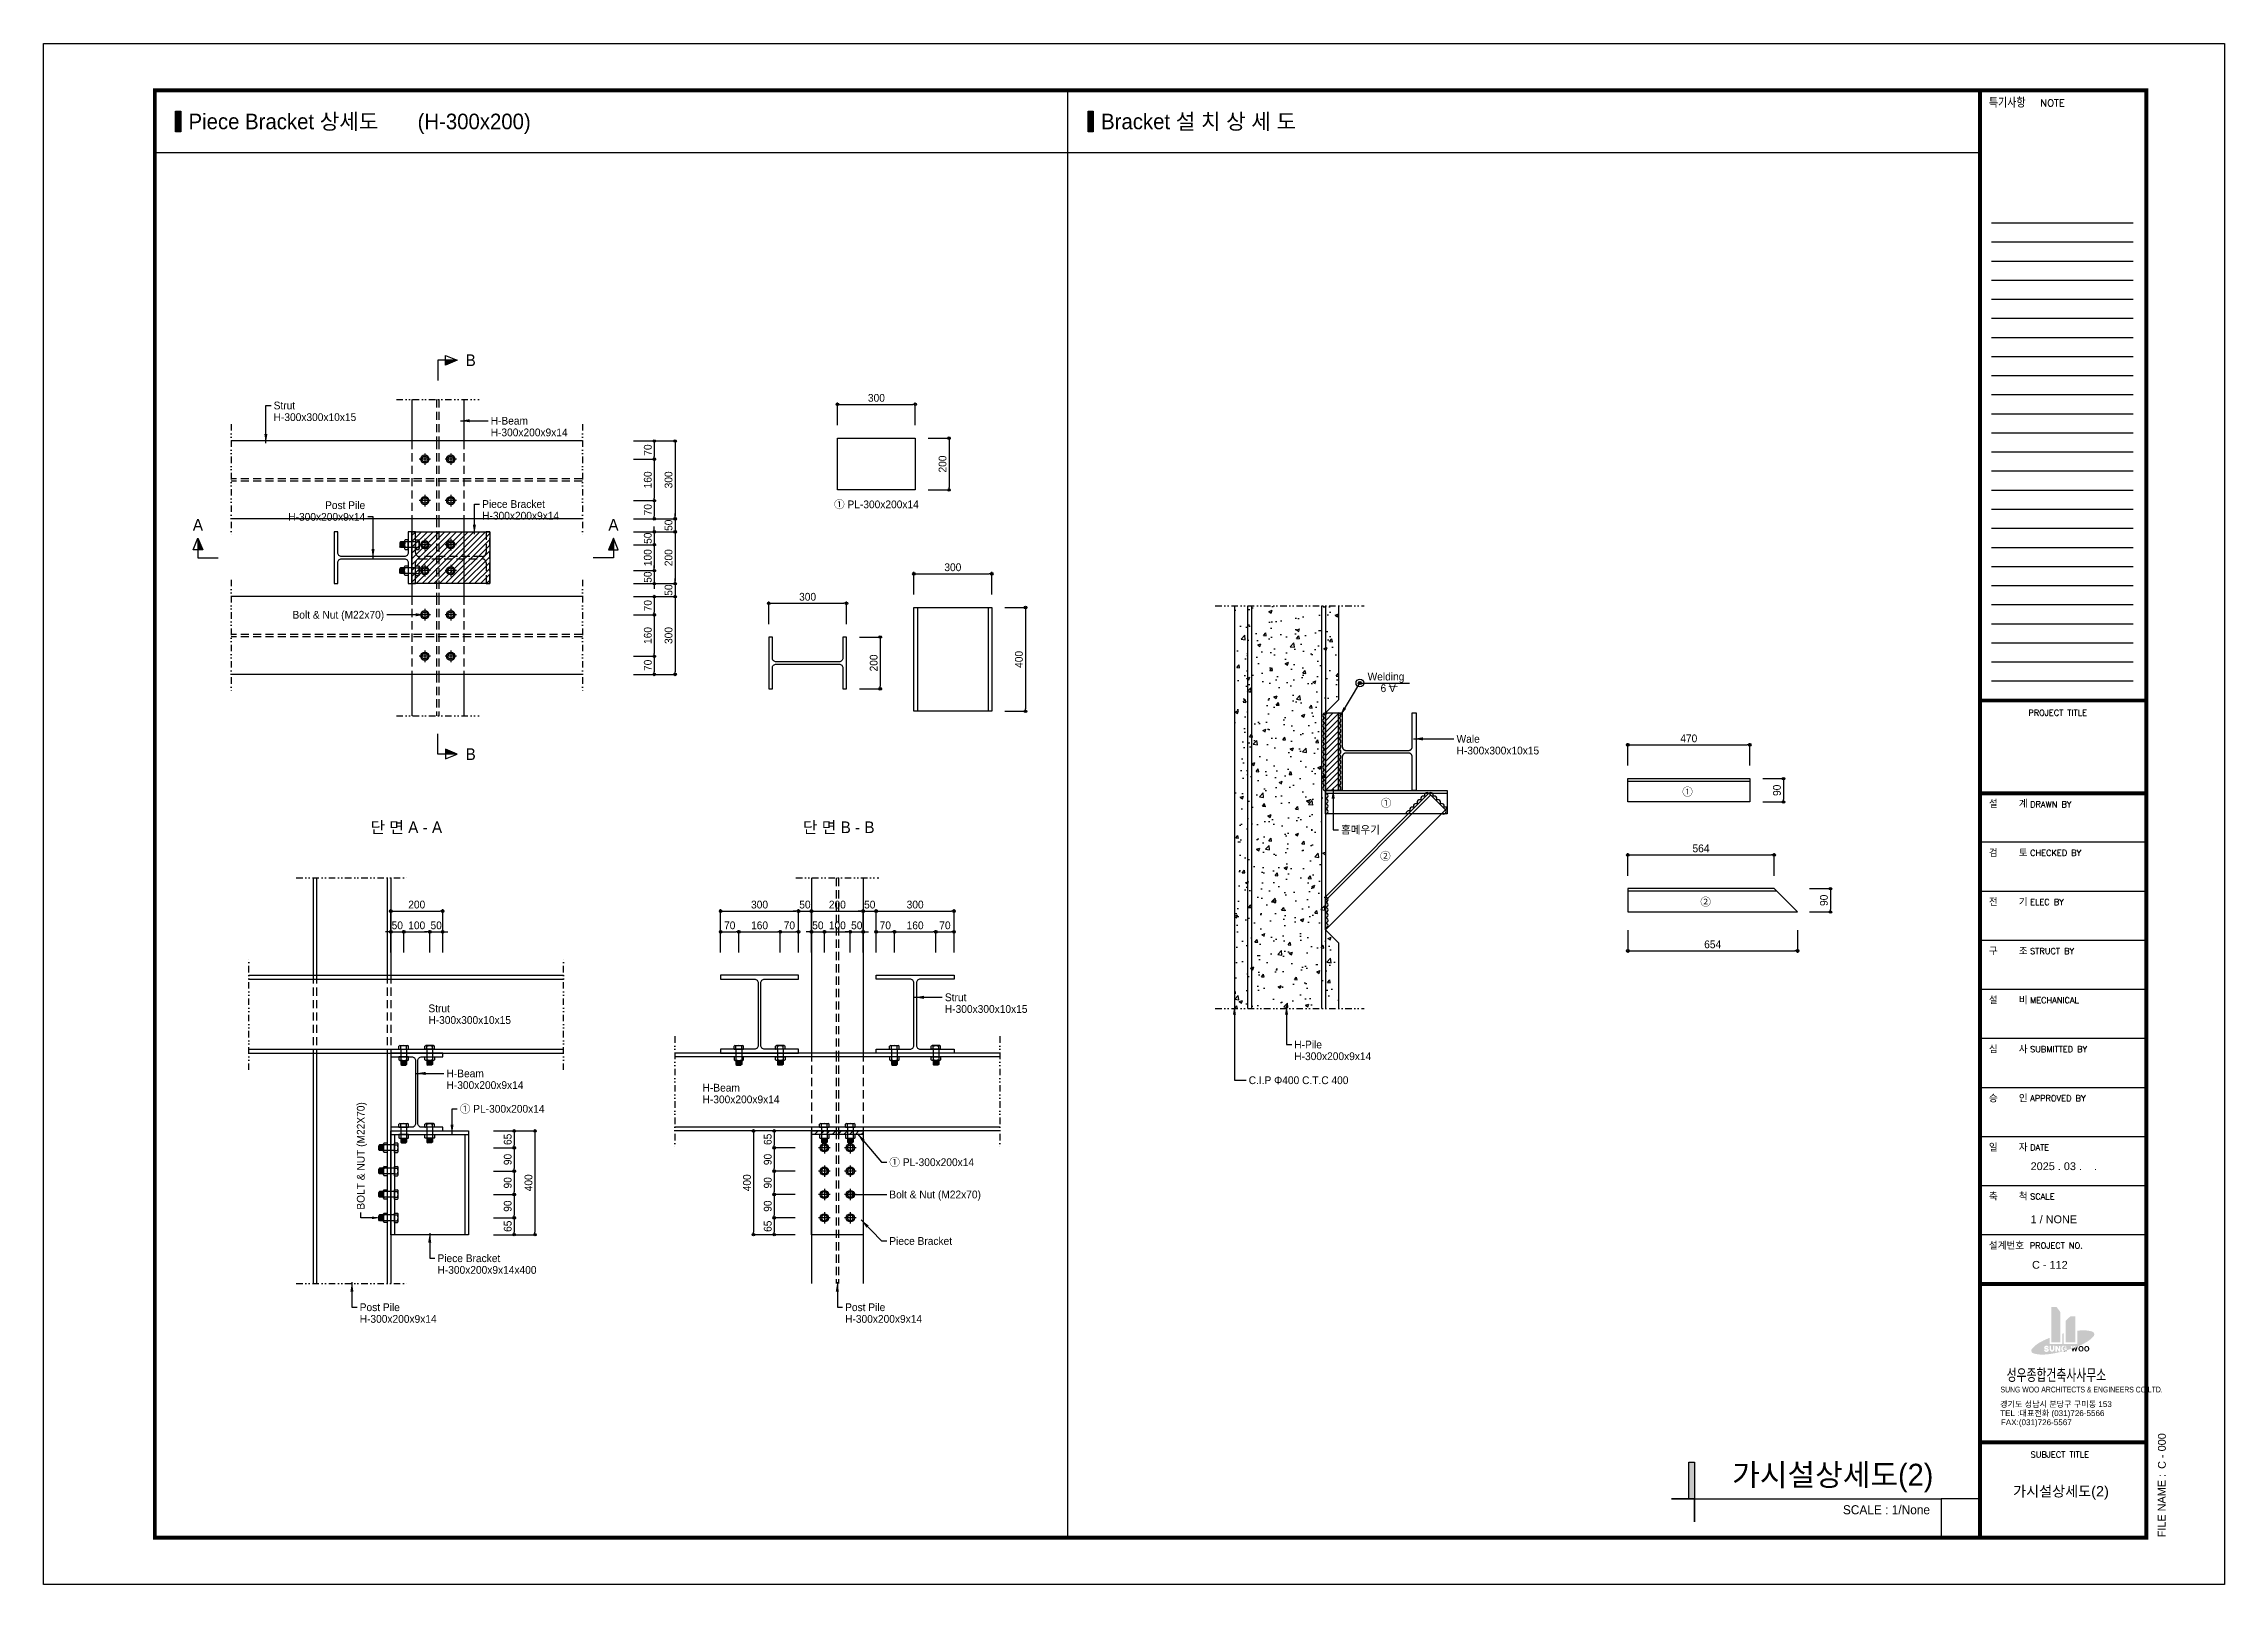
# Model space of a CAD drawing. Header units: millimetres. Extents: x 1073475 to 2890243, y -1340830 to -367733.
# Drawn here: x 2722043 to 2730453, y -373673 to -367733 of the extents above; entities that cross this region are included whole.
import ezdxf
from ezdxf.enums import TextEntityAlignment as Align

# ---------------------------------------------------------------- set-up
doc = ezdxf.new("R2010")
doc.units = ezdxf.units.MM
doc.header["$LTSCALE"] = 50
doc.header["$PDMODE"] = 3
doc.header["$PDSIZE"] = 100
doc.linetypes.add('DIVIDE', pattern=[1.25, 0.5, -0.25, 0, -0.25, 0, -0.25])
doc.linetypes.add('HIDDEN', pattern=[9.525, 6.35, -3.175])
doc.layers.get('Defpoints').update_dxf_attribs({"color": 151})
for name, color, linetype in [('11', 11, 'Continuous'), ('3', 3, 'Continuous'), ('4', 4, 'Continuous'), ('A-SYM', 7, 'Continuous'), ('C-BL', 1, 'Continuous'), ('C-BN', 1, 'Continuous'), ('C-BOLT', 1, 'Continuous'), ('C-CEN-DI', 1, 'DIVIDE'), ('C-CEN-HI', 1, 'HIDDEN'), ('C-DIM', 7, 'Continuous'), ('C-DIM-1', 9, 'Continuous'), ('C-li', 41, 'Continuous'), ('C-PILE', 3, 'Continuous'), ('C-PLATE', 135, 'Continuous'), ('C-PLATE-1', 2, 'Continuous'), ('C-ST-CEN', 1, 'HIDDEN'), ('C-STRUT', 3, 'Continuous'), ('C-TT', 9, 'Continuous'), ('C-WALE-1', 3, 'Continuous'), ('C-WALE-2', 1, 'Continuous'), ('C-WELDING', 41, 'Continuous'), ('C-단면', 7, 'Continuous'), ('HAT', 8, 'Continuous'), ('TEX', 3, 'Continuous'), ('TEXT', 3, 'Continuous'), ('TEXT1', 7, 'Continuous'), ('TITLE-1', 3, 'Continuous'), ('TITLE-2', 3, 'Continuous')]:
    doc.layers.add(name, color=color, linetype=linetype)
doc.layers.add('defpoint', color=193, linetype='Continuous', plot=False)
doc.styles.add('RXHG', font='arial.ttf')
doc.styles.add('RXHS', font='SIMPLEX.SHX', dxfattribs={"bigfont": 'WHGTXT.SHX'})
doc.styles.add('돋움', font='')
doc.styles.get('돋움').set_extended_font_data('Dotum')
doc.dimstyles.new('SAM-LE-LE-상', dxfattribs={"dimscale": 0.1, "dimtxt": 300, "dimasz": 360, "dimexe": 70, "dimexo": 0, "dimgap": 100, "dimtad": 1, "dimdec": 0, "dimzin": 0, "dimdsep": 46, "dimlunit": 6, "dimtxsty": '돋움', "dimblk": 'NONE', "dimcen": 100, "dimclrd": 8, "dimclre": 8, "dimclrt": 256, "dimadec": 0, "dimazin": 0, "dimtfac": 1, "dimtdec": 0, "dimtix": 1, "dimtmove": 2, "dimatfit": 3, "dimfxl": 70, "dimtolj": 1, "dimtzin": 0, "dimlwd": -1, "dimlwe": -1, "dimarcsym": 0})
doc.dimstyles.new('SAM-상', dxfattribs={"dimscale": 0.1, "dimtxt": 300, "dimasz": 100, "dimexe": 70, "dimexo": 0, "dimgap": 100, "dimtad": 1, "dimdec": 0, "dimzin": 0, "dimdsep": 46, "dimlunit": 6, "dimtxsty": '돋움', "dimblk": 'ORIGIN', "dimcen": 100, "dimclrd": 8, "dimclre": 8, "dimclrt": 1, "dimadec": 0, "dimazin": 0, "dimtfac": 1, "dimtdec": 0, "dimtix": 1, "dimtmove": 2, "dimatfit": 3, "dimfxl": 70, "dimtolj": 1, "dimtzin": 0, "dimlwd": -1, "dimlwe": -1, "dimarcsym": 0})

msp = doc.modelspace()

# ---------------------------------------------------------------- texts
at = {"layer": 'C-DIM', "color": 1, "style": '돋움'}
for s, p in [('Strut', (2722929.8, -369128.1)), ('H-300x300x10x15', (2722929.8, -369173.1)), ('H-Beam', (2723766.8, -369186.9)), ('H-300x200x9x14', (2723766.8, -369231.9)), ('Piece Bracket', (2723734, -369508)), ('H-300x200x9x14', (2723734, -369553)), ('Welding', (2727148.7, -370173.1)), ('Wale', (2727491.7, -370413.4)), ('H-300x300x10x15', (2727491.7, -370458.4)), ('홈메우기', (2727045.9, -370763.9)), ('Strut', (2723526.6, -371452.4)), ('Strut', (2725518.4, -371409.8)), ('H-300x300x10x15', (2725518.4, -371454.8)), ('H-300x300x10x15', (2723526.6, -371497.4)), ('H-Pile', (2726865.9, -371591.9)), ('H-300x200x9x14', (2726865.9, -371636.9)), ('H-Beam', (2723596.5, -371703.2)), ('C.I.P Φ400 C.T.C 400', (2726690.1, -371729.4)), ('H-300x200x9x14', (2723596.5, -371748.2)), ('H-Beam', (2724584, -371758.3)), ('H-300x200x9x14', (2724584, -371803.3)), ('① PL-300x200x14', (2723647.8, -371839.7)), ('① PL-300x200x14', (2725304.1, -372045.5)), ('Bolt & Nut (M22x70)', (2725304.1, -372169.9)), ('Piece Bracket', (2725304.1, -372349.2)), ('Piece Bracket', (2723561.7, -372415.7)), ('H-300x200x9x14x400', (2723561.7, -372460.7)), ('Post Pile', (2723261.7, -372604.6)), ('H-300x200x9x14', (2723261.7, -372649.6)), ('Post Pile', (2725133.7, -372604.6)), ('H-300x200x9x14', (2725133.7, -372649.6))]:
    msp.add_text(s, height=30, dxfattribs=at).set_placement(p, align=Align.MIDDLE_LEFT)
for s, p in [('Post Pile', (2723283, -369512.5)), ('H-300x200x9x14', (2723283, -369557.5)), ('Bolt & Nut (M22x70)', (2723355.9, -369934.9))]:
    msp.add_text(s, height=30, dxfattribs=at).set_placement(p, align=Align.MIDDLE_RIGHT)
at = {"layer": 'C-DIM', "style": '돋움'}
msp.add_text('① PL-300x200x14', height=30, dxfattribs=at).set_placement((2725254.4, -369508.4), align=Align.MIDDLE)
at = {"layer": 'C-DIM', "color": 1, "style": '돋움'}
msp.add_text('6 V', height=30, dxfattribs=at).set_placement((2727228, -370218.1), align=Align.MIDDLE_CENTER)
for s, p in [('①', (2728382.3, -370616.7)), ('①', (2727220, -370659.9)), ('②', (2727217.1, -370864.5)), ('②', (2728452.1, -371040.8))]:
    msp.add_text(s, height=30, dxfattribs=at).set_placement(p, align=Align.MIDDLE)
at = {"layer": 'C-DIM', "style": '돋움'}
msp.add_text('BOLT & NUT (M22X70)', height=30, rotation=90, dxfattribs=at).set_placement((2723265.8, -372228.4), align=Align.MIDDLE_LEFT)
at = {"layer": 'C-TT', "style": '돋움'}
for s, p in [('단 면 A - A', (2723441.3, -370753.1)), ('단 면 B - B', (2725108.9, -370753.1))]:
    msp.add_text(s, height=45, dxfattribs=at).set_placement(p, align=Align.MIDDLE)
at = {"layer": 'C-단면', "style": '돋움'}
for s, p in [('B', (2723689.7, -368953.6)), ('A', (2722637.8, -369588.2)), ('A', (2724240.3, -369588.2)), ('B', (2723689.7, -370472.3))]:
    msp.add_text(s, height=45, dxfattribs=at).set_placement(p, align=Align.MIDDLE)
at = {"layer": 'TITLE-1', "style": '돋움'}
for s, height, p in [('가시설상세도(2)', 85, (2729330.3, -373250.6)), ('SCALE : 1/None ', 35, (2729330.3, -373385.4))]:
    msp.add_text(s, height=height, dxfattribs=at).set_placement(p, align=Align.MIDDLE_RIGHT)
at = {"layer": 'TITLE-2', "style": '돋움'}
for s, p in [('Piece Bracket 상세도', (2722601.6, -368033.1)), ('(H-300x200)', (2723485, -368033.1)), ('Bracket 설 치 상 세 도', (2726120.9, -368033.1))]:
    msp.add_text(s, height=60, dxfattribs=at).set_placement(p, align=Align.MIDDLE_LEFT)

# ---------------------------------------------------------------- blocks, each defined once
blk = doc.blocks.new('dbox')
at = {"layer": 'HAT'}
h = blk.add_hatch(color=11, dxfattribs=at)
h.paths.add_polyline_path([(77433, 9338), (77433, 10691), (77634, 10691), (77772, 10499), (77772, 9338)])
h.paths.add_polyline_path([(78357, 10329), (78357, 9338), (77980, 9338), (77980, 10162), (78156, 10329)])
h = blk.add_hatch(color=11, dxfattribs=at)
edge = h.paths.add_edge_path()
edge.add_line((78389, 9153), (78400, 9195))
edge.add_line((78400, 9195), (78457, 9195))
edge.add_line((78457, 9195), (78452, 9178))
edge.add_ellipse((77492, 11535), major_axis=(0, 2545), ratio=1, start_angle=202.14575, end_angle=210.59706)
edge.add_ellipse((78218, 10308), major_axis=(0, 1119), ratio=1, start_angle=210.59601, end_angle=228.2714)
edge.add_ellipse((78968, 9639), major_axis=(0, 114), ratio=1, start_angle=228.27786, end_angle=285.87038)
edge.add_ellipse((78968, 9639), major_axis=(0, 114), ratio=1, start_angle=-74.13617, end_angle=-16.54365)
edge.add_ellipse((78682, 8675), major_axis=(0, 1119), ratio=1, start_angle=-16.53888, end_angle=1.1365)
edge.add_ellipse((78710, 7250), major_axis=(0, 2545), ratio=1, start_angle=1.13205, end_angle=6.30579)
edge.add_line((78431, 9779), (78431, 9265))
edge.add_line((78431, 9265), (77906, 9265))
edge.add_line((77906, 9265), (77906, 9679))
edge.add_ellipse((79084, 5053), major_axis=(-53, 4773), ratio=1, start_angle=13.63978, end_angle=14.40005)
edge.add_line((77845, 9663), (77845, 9265))
edge.add_line((77845, 9265), (77360, 9265))
edge.add_line((77360, 9265), (77360, 9504))
edge.add_ellipse((79084, 5053), major_axis=(-54, 4773), ratio=1, start_angle=20.5246, end_angle=21.42921)
edge.add_ellipse((78246, 7118), major_axis=(1, 2545), ratio=1, start_angle=22.09966, end_angle=30.61589)
edge.add_ellipse((77521, 8345), major_axis=(0, 1119), ratio=1, start_angle=30.59612, end_angle=48.27151)
edge.add_ellipse((76770, 9014), major_axis=(0, 114), ratio=1, start_angle=48.27498, end_angle=105.86751)
edge.add_ellipse((76770, 9014), major_axis=(0, 114), ratio=1, start_angle=105.85778, end_angle=163.4503)
edge.add_ellipse((77057, 9978), major_axis=(0, 1119), ratio=1, start_angle=163.45499, end_angle=181.13038)
edge.add_ellipse((77028, 11403), major_axis=(0, 2545), ratio=1, start_angle=181.13636, end_angle=189.65259)
edge.add_ellipse((76655, 13600), major_axis=(1, 4773), ratio=1, start_angle=189.65565, end_angle=194.72387)
edge.add_ellipse((77757, 8815), major_axis=(0, 201), ratio=1, start_angle=-33.1522, end_angle=-28.66311)
edge.add_ellipse((77876, 9033), major_axis=(0, 46.8), ratio=1, start_angle=127.97322, end_angle=151.12117, ccw=False)
edge.add_ellipse((-198308, -206946), major_axis=(272663, 220334), ratio=0.9999999, start_angle=-0.91538, end_angle=-0.91145)
edge.add_ellipse((77863, 9053), major_axis=(0, 49), ratio=1, start_angle=104.03629, end_angle=128.0489, ccw=False)
edge.add_ellipse((77668, 9004), major_axis=(0, 153), ratio=1, start_angle=-76.08998, end_angle=-70.28749)
edge.add_ellipse((77873, 9078), major_axis=(0, 65.1), ratio=1, start_angle=89.33612, end_angle=109.77975, ccw=False)
edge.add_ellipse((77638, 9080), major_axis=(0, 170), ratio=1, start_angle=269.39254, end_angle=274.55697)
edge.add_ellipse((77867, 9099), major_axis=(0, 60.4), ratio=1, start_angle=75.19941, end_angle=94.52888, ccw=False)
edge.add_ellipse((77687, 9146), major_axis=(0, 126), ratio=1, start_angle=255.38151, end_angle=261.38389)
edge.add_ellipse((77871, 9118), major_axis=(0, 59.9), ratio=1, start_angle=424.09302, end_angle=441.18441, ccw=False)
edge.add_ellipse((78586, 8771), major_axis=(12, 855), ratio=1, start_angle=423.73232, end_angle=424.89882, ccw=False)
edge.add_ellipse((77873, 9135), major_axis=(-0.1, 54.6), ratio=1, start_angle=405.77633, end_angle=422.85172, ccw=False)
edge.add_ellipse((77243, 9746), major_axis=(21, 823), ratio=1, start_angle=227.3729, end_angle=228.31467)
edge.add_ellipse((77879, 9149), major_axis=(-0.1, 48.7), ratio=1, start_angle=391.37895, end_angle=406.71584, ccw=False)
edge.add_ellipse((80059, 5590), major_axis=(871, 4132), ratio=1, start_angle=403.17743, end_angle=403.38991, ccw=False)
edge.add_ellipse((77890, 9161), major_axis=(0.2, 45), ratio=1, start_angle=377.16985, end_angle=391.5723, ccw=False)
edge.add_ellipse((77923, 9052), major_axis=(0, 159), ratio=1, start_angle=360.49314, end_angle=376.84703, ccw=False)
edge.add_ellipse((77922, 9120), major_axis=(0, 90.2), ratio=1, start_angle=273.76468, end_angle=360.51507, ccw=False)
edge.add_line((78012, 9126), (77963, 9126))
edge.add_ellipse((78018, 9158), major_axis=(0, 63.9), ratio=1, start_angle=102.41382, end_angle=119.80768, ccw=False)
edge.add_ellipse((77951, 9143), major_axis=(-3.78, 3.78), ratio=1, start_angle=237.40671, end_angle=277.46827)
edge.add_ellipse((78051, 9274), major_axis=(-1, 160), ratio=1, start_angle=135.44574, end_angle=142.1938, ccw=False)
edge.add_ellipse((77937, 9157), major_axis=(-2.8, 2.8), ratio=1, start_angle=-89.27979, end_angle=-50.76183)
edge.add_ellipse((77917, 8964), major_axis=(0, 198), ratio=1, start_angle=-5.75604, end_angle=4.1965)
edge.add_ellipse((77905, 9138), major_axis=(0, 23.5), ratio=1, start_angle=4.16397, end_angle=54.24834)
edge.add_ellipse((78033, 9045), major_axis=(0, 182), ratio=1, start_angle=54.34106, end_angle=64.37171)
edge.add_ellipse((77916, 9102), major_axis=(0.1, 51.8), ratio=1, start_angle=64.36733, end_angle=86.88615)
edge.add_ellipse((77997, 9097), major_axis=(0, 133), ratio=1, start_angle=86.82838, end_angle=111.31775)
edge.add_ellipse((77916, 9065), major_axis=(0, 46), ratio=1, start_angle=111.28668, end_angle=179.01186)
edge.add_ellipse((77916, 9070), major_axis=(0, 50.3), ratio=1, start_angle=179.04766, end_angle=257.49529)
edge.add_line((77965, 9059), (77912, 9059))
edge.add_line((77912, 9059), (77912, 9106))
edge.add_line((77912, 9106), (78016, 9106))
edge.add_line((78016, 9106), (78016, 9025))
edge.add_ellipse((76569, 13866), major_axis=(-11, 5052), ratio=1, start_angle=196.51434, end_angle=198.75655)
edge.add_line((78204, 9085), (78172, 9195))
edge.add_line((78172, 9195), (78229, 9195))
edge.add_line((78229, 9195), (78254, 9103))
edge.add_ellipse((76655, 13600), major_axis=(-56, 4773), ratio=1, start_angle=198.905, end_angle=199.07854)
edge.add_line((78267, 9108), (78284, 9195))
edge.add_line((78284, 9195), (78342, 9195))
edge.add_line((78342, 9195), (78354, 9140))
edge.add_ellipse((76655, 13600), major_axis=(-90, 4772), ratio=1, start_angle=199.77228, end_angle=200.219)
h.paths.add_polyline_path([(77775, 9195), (77717, 9195), (77717, 9075), (77642, 9195), (77587, 9195), (77587, 8972), (77643, 8972), (77643, 9098), (77720, 8972), (77775, 8972)], flags=16)
edge = h.paths.add_edge_path(flags=16)
edge.add_line((77487, 9202), (77487, 9053))
edge.add_ellipse((77453, 9053), major_axis=(0, 33.6), ratio=1, start_angle=179.63205, end_angle=270.23961, ccw=False)
edge.add_ellipse((77453, 9053), major_axis=(0, 33.6), ratio=1, start_angle=89.65399, end_angle=180.26156, ccw=False)
edge.add_line((77419, 9053), (77419, 9202))
edge.add_line((77419, 9202), (77365, 9202))
edge.add_line((77365, 9202), (77365, 9047))
edge.add_ellipse((77439, 9049), major_axis=(0, 73.9), ratio=1, start_angle=91.62143, end_angle=151.65612)
edge.add_ellipse((77453, 9080), major_axis=(0, 108), ratio=1, start_angle=153.13176, end_angle=180.07033)
edge.add_ellipse((77453, 9080), major_axis=(0, 108), ratio=1, start_angle=179.97343, end_angle=206.91201)
edge.add_ellipse((77467, 9049), major_axis=(0, 73.7), ratio=1, start_angle=208.41656, end_angle=268.45125)
edge.add_line((77541, 9047), (77541, 9202))
edge.add_line((77541, 9202), (77487, 9202))
edge = h.paths.add_edge_path(flags=16)
edge.add_line((77279, 9104), (77218, 9119))
edge.add_ellipse((77223, 9134), major_axis=(0, 15.5), ratio=1, start_angle=20.86241, end_angle=163.74287, ccw=False)
edge.add_ellipse((77239, 9103), major_axis=(0, 49.9), ratio=1, start_angle=340.66039, end_angle=385.41453, ccw=False)
edge.add_ellipse((77246, 9126), major_axis=(0, 25.8), ratio=1, start_angle=255.14866, end_angle=339.5497, ccw=False)
edge.add_line((77271, 9120), (77326, 9120))
edge.add_ellipse((77250, 9124), major_axis=(0, 75.8), ratio=1, start_angle=266.55555, end_angle=353.45548)
edge.add_ellipse((77237, 9076), major_axis=(0, 126), ratio=1, start_angle=-10.00388, end_angle=18.56131)
edge.add_ellipse((77217, 9130), major_axis=(0, 67.6), ratio=1, start_angle=17.08716, end_angle=163.24438)
edge.add_line((77197, 9066), (77262, 9050))
edge.add_ellipse((77259, 9035), major_axis=(0, 15.9), ratio=1, start_angle=218.24348, end_angle=346.16871, ccw=False)
edge.add_ellipse((77238, 9068), major_axis=(0, 54.8), ratio=1, start_angle=165.503, end_angle=213.59299, ccw=False)
edge.add_ellipse((77228, 9041), major_axis=(0, 26.2), ratio=1, start_angle=74.99155, end_angle=171.41272, ccw=False)
edge.add_line((77203, 9048), (77146, 9048))
edge.add_ellipse((77226, 9045), major_axis=(0, 80.6), ratio=1, start_angle=88.40662, end_angle=171.85525)
edge.add_ellipse((77237, 9061), major_axis=(0, 97.8), ratio=1, start_angle=166.80632, end_angle=184.41011)
edge.add_ellipse((77246, 9060), major_axis=(0, 96.2), ratio=1, start_angle=179.64839, end_angle=218.73001)
edge.add_ellipse((77262, 9040), major_axis=(0, 70.5), ratio=1, start_angle=218.10449, end_angle=286.34765)
edge.add_ellipse((77268, 9040), major_axis=(0, 64.6), ratio=1, start_angle=-72.251, end_angle=-9.24795)
h = blk.add_hatch(color=11, dxfattribs=at)
edge = h.paths.add_edge_path()
edge.add_line((78008, 9023), (77879, 8986))
edge.add_ellipse((77911, 9057), major_axis=(0, 77.8), ratio=1, start_angle=155.03594, end_angle=230.62664)
edge.add_line((77972, 9008), (77982, 8984))
edge.add_line((77982, 8984), (78008, 8984))
edge.add_line((78008, 8984), (78008, 9023))
h = blk.add_hatch(color=11, dxfattribs=at)
h.paths.add_polyline_path([(78443, 9175), (78397, 9156), (78367, 9042), (78347, 9137), (78276, 9111), (78262, 9042), (78247, 9100), (78211, 9088), (78243, 8979), (78282, 8979), (78314, 9120), (78347, 8979), (78386, 8979)])
edge = h.paths.add_edge_path()
edge.add_ellipse((78571, 9096), major_axis=(0, 95.8), ratio=1, start_angle=-76.32675, end_angle=77.65075)
edge.add_ellipse((78604, 9083), major_axis=(0, 131), ratio=1, start_angle=75.19386, end_angle=89.61155)
edge.add_ellipse((78604, 9084), major_axis=(0, 131), ratio=1, start_angle=90.39035, end_angle=104.80803)
edge.add_ellipse((78571, 9072), major_axis=(0, 95.8), ratio=1, start_angle=102.35608, end_angle=256.33358)
edge.add_ellipse((78529, 9083), major_axis=(0, 139), ratio=1, start_angle=255.68401, end_angle=270.10169)
edge.add_ellipse((78529, 9084), major_axis=(0, 139), ratio=1, start_angle=269.89823, end_angle=284.31591)
edge = h.paths.add_edge_path(flags=16)
edge.add_ellipse((78524, 9084), major_axis=(0, 101), ratio=1, start_angle=269.91321, end_angle=296.85725)
edge.add_ellipse((78571, 9108), major_axis=(0, 47.9), ratio=1, start_angle=-63.63485, end_angle=66.48331)
edge.add_ellipse((78612, 9083), major_axis=(0, 96), ratio=1, start_angle=62.50271, end_angle=89.44675)
edge.add_ellipse((78612, 9085), major_axis=(0, 96), ratio=1, start_angle=90.55324, end_angle=117.49729)
edge.add_ellipse((78571, 9059), major_axis=(0, 47.9), ratio=1, start_angle=113.5185, end_angle=243.63665)
edge.add_ellipse((78524, 9083), major_axis=(0, 101), ratio=1, start_angle=243.13124, end_angle=270.07528)
edge = h.paths.add_edge_path()
edge.add_ellipse((78792, 9096), major_axis=(0, 95.8), ratio=1, start_angle=-76.32673, end_angle=77.65076)
edge.add_ellipse((78825, 9083), major_axis=(0, 131), ratio=1, start_angle=75.18482, end_angle=89.6025)
edge.add_ellipse((78825, 9084), major_axis=(0, 131), ratio=1, start_angle=90.372, end_angle=104.78969)
edge.add_ellipse((78792, 9072), major_axis=(0, 95.8), ratio=1, start_angle=102.35607, end_angle=256.33357)
edge.add_ellipse((78750, 9083), major_axis=(0, 139), ratio=1, start_angle=255.65083, end_angle=270.06851)
edge.add_ellipse((78750, 9084), major_axis=(0, 139), ratio=1, start_angle=269.93139, end_angle=284.34907)
edge = h.paths.add_edge_path(flags=16)
edge.add_ellipse((78746, 9084), major_axis=(0, 101), ratio=1, start_angle=269.93501, end_angle=296.87905)
edge.add_ellipse((78792, 9108), major_axis=(0, 47.9), ratio=1, start_angle=-63.6271, end_angle=66.49105)
edge.add_ellipse((78834, 9083), major_axis=(0, 96), ratio=1, start_angle=62.50369, end_angle=89.44773)
edge.add_ellipse((78834, 9085), major_axis=(0, 96), ratio=1, start_angle=90.55228, end_angle=117.49632)
edge.add_ellipse((78792, 9059), major_axis=(0, 47.9), ratio=1, start_angle=113.51075, end_angle=243.62891)
edge.add_ellipse((78746, 9083), major_axis=(0, 101), ratio=1, start_angle=243.13351, end_angle=270.07756)
at = {"layer": '11'}
for p, q in [((4288, 57600), (81088, 57600)), ((4288, 1800), (4288, 57600)), ((81088, 57600), (81088, 1800)), ((81088, 1800), (4288, 1800))]:
    blk.add_line(p, q, dxfattribs=at)
at = {"layer": '11', "const_width": 150}
blk.add_lwpolyline([(81088, 1800), (4288, 1800), (4288, 57600), (81088, 57600)], close=True, dxfattribs=at)
for points in [[(74675, 57600), (74675, 1800)], [(81088, 34076), (74675, 34076)], [(81088, 30501), (74675, 30501)], [(81088, 11577), (74675, 11577)], [(81088, 5480), (74675, 5480)]]:
    blk.add_lwpolyline(points, dxfattribs=at)
at = {"layer": '3'}
for p, q in [((81088, 28609), (74675, 28609)), ((81088, 26717), (74675, 26717)), ((81088, 24824), (74675, 24824)), ((81088, 22932), (74675, 22932)), ((81088, 21039), (74675, 21039)), ((81088, 19147), (74675, 19147)), ((81088, 17255), (74675, 17255)), ((81088, 15362), (74675, 15362)), ((81088, 13470), (74675, 13470))]:
    blk.add_line(p, q, dxfattribs=at)
at = {"layer": '4'}
for p, q in [((80586, 52479), (75119, 52479)), ((80586, 51743), (75119, 51743)), ((80586, 51007), (75119, 51007)), ((80586, 50271), (75119, 50271)), ((80586, 49536), (75119, 49536)), ((80586, 48800), (75119, 48800)), ((80586, 48064), (75119, 48064)), ((80586, 47328), (75119, 47328)), ((80586, 46592), (75119, 46592)), ((80586, 45856), (75119, 45856)), ((80586, 45120), (75119, 45120)), ((80586, 44384), (75119, 44384)), ((80586, 43648), (75119, 43648)), ((80586, 42912), (75119, 42912)), ((80586, 42176), (75119, 42176)), ((80586, 41440), (75119, 41440)), ((80586, 40704), (75119, 40704)), ((80586, 39968), (75119, 39968)), ((80586, 39232), (75119, 39232)), ((80586, 38497), (75119, 38497)), ((80586, 37761), (75119, 37761)), ((80586, 37025), (75119, 37025)), ((80586, 36289), (75119, 36289)), ((80586, 35553), (75119, 35553)), ((80586, 34817), (75119, 34817))]:
    blk.add_line(p, q, dxfattribs=at)
at = {"layer": 'TEXT', "color": 7}
for p, q in [((0, 59400), (84100, 59400)), ((0, 0), (0, 59400)), ((84100, 59400), (84100, 0)), ((84100, 0), (0, 0))]:
    blk.add_line(p, q, dxfattribs=at)
at = {"layer": 'TEX', "color": 7, "linetype": 'Continuous', "style": 'RXHG', "width": 1}
blk.add_text('FILE NAME : ', height=300, rotation=90, dxfattribs=at).set_placement((81831, 1813))
at = {"layer": 'TEX', "color": 6, "linetype": 'Continuous', "style": 'RXHG', "width": 1}
for tag, p in [('일자', (76628, 15972)), ('축척', (76628, 13925)), ('설계번호', (76684, 12170))]:
    blk.add_attdef(tag, p, '', height=300, dxfattribs=at)
at = {"layer": 'TEX', "color": 7, "linetype": 'Continuous', "style": 'RXHG', "width": 1}
blk.add_attdef('파일명', (81840, 4453), '', height=300, rotation=90, dxfattribs=at)
at = {"layer": 'TEX', "linetype": 'Continuous', "style": 'RXHG', "width": 1}
for tag, p in [('도면명-1', (77799, 3389)), ('도면명-2', (77799, 2662))]:
    blk.add_attdef(tag, text='', height=400, dxfattribs=at).set_placement(p, align=Align.CENTER)
at = {"layer": 'TEXT1'}
for s, height, style, width, p in [('특기사항', 334.3, 'RXHS', 1, (75018, 56940)), ('NOTE', 278.6, 'RXHS', 1, (77005, 56974)), ('PROJECT TITLE', 231.29, 'RXHS', 1, (76539, 33488)), ('설    계', 273.3, 'RXHS', 1, (75018, 29943)), ('DRAWN BY', 231.3, 'RXHS', 1, (76609, 29956)), ('검    토', 273.3, 'RXHS', 1, (75018, 28050)), ('CHECKED BY', 231.3, 'RXHS', 1, (76609, 28085)), ('전    기', 273.3, 'RXHS', 1, (75018, 26158)), ('ELEC BY', 231.3, 'RXHS', 1, (76609, 26192)), ('구    조', 273.3, 'RXHS', 1, (75018, 24266)), ('STRUCT BY', 231.3, 'RXHS', 1, (76609, 24300)), ('설    비', 273.3, 'RXHS', 1, (75018, 22373)), ('MECHANICAL', 231.3, 'RXHS', 1, (76609, 22407)), ('심    사', 273.3, 'RXHS', 1, (75018, 20481)), ('SUBMITTED BY', 231.29, 'RXHS', 1, (76609, 20515)), ('승    인', 273.3, 'RXHS', 1, (75018, 18588)), ('APPROVED BY', 231.29, 'RXHS', 1, (76609, 18623)), ('일    자', 273.3, 'RXHS', 1, (75018, 16696)), ('DATE', 231.3, 'RXHS', 1, (76609, 16730)), ('축    척', 273.3, 'RXHS', 1, (75018, 14804)), ('SCALE', 231.3, 'RXHS', 1, (76609, 14838)), ('설계번호', 273.3, 'RXHS', 1, (75018, 12911)), ('PROJECT NO.', 231.29, 'RXHS', 1, (76598, 12945)), ('성우종합건축사사무소', 450, 'RXHG', 0.68, (75702, 7851)), ('SUBJECT TITLE', 231.29, 'RXHS', 1, (76628, 4888))]:
    blk.add_text(s, height=height, dxfattribs=dict(at, style=style, width=width)).set_placement(p)
at = {"layer": 'TEXT1', "color": 4, "style": 'RXHG'}
for s, width, p in [('SUNG WOO ARCHITECTS & ENGINEERS CO.LTD.', 0.68, (75467, 7400)), ('TEL :대표전화 (031)726-5566', 1, (75454, 6489)), ('경기도 성남시 분당구 구미동 153', 1, (75450, 6838)), ('FAX:(031)726-5567', 1, (75481, 6139))]:
    blk.add_text(s, height=222.88, dxfattribs=dict(at, width=width)).set_placement(p)
blk = doc.blocks.new('_Origin')
at = {"color": 0, "linetype": 'ByBlock', "lineweight": -2}
blk.add_line((0, 0), (-1, 0), dxfattribs=at)
blk.add_circle((0, 0), 0.5, dxfattribs=at)
blk = doc.blocks.new('*D434')
at = {"layer": 'C-DIM', "color": 8, "transparency": 16777216}
for p, q in [((2728152.3, -370940.8), (2728152.3, -370853.8)), ((2728162.3, -370860.8), (2728706.3, -370860.8)), ((2728716.3, -370940.8), (2728716.3, -370853.8))]:
    blk.add_line(p, q, dxfattribs=at)
at = {"layer": 'Defpoints', "color": 0, "transparency": 16777216}
for p in [(2728716.3, -370860.8), (2728152.3, -370940.8), (2728716.3, -370940.8)]:
    blk.add_point(p, dxfattribs=at)
at = {"layer": 'C-DIM', "color": 8, "transparency": 16777216, "xscale": 10, "yscale": 10, "zscale": 10, "rotation": 180}
blk.add_blockref('_Origin', (2728152.3, -370860.8), dxfattribs=at)
at = {"layer": 'C-DIM', "color": 8, "transparency": 16777216, "xscale": 10, "yscale": 10, "zscale": 10}
blk.add_blockref('_Origin', (2728716.3, -370860.8), dxfattribs=at)
at = {"layer": 'C-DIM', "color": 1, "transparency": 16777216, "insert": (2728434.3, -370835.8), "char_height": 30, "attachment_point": 5, "style": '돋움'}
blk.add_mtext('\\A1;564', dxfattribs=at)
blk = doc.blocks.new('*D435')
at = {"layer": 'C-DIM', "color": 8, "transparency": 16777216}
for p, q in [((2728853.3, -370990.8), (2728940.3, -370990.8)), ((2728933.3, -371000.8), (2728933.3, -371070.8)), ((2728853.3, -371080.8), (2728940.3, -371080.8))]:
    blk.add_line(p, q, dxfattribs=at)
at = {"layer": 'Defpoints', "color": 0, "transparency": 16777216}
for p in [(2728853.3, -370990.8), (2728853.3, -371080.8), (2728933.3, -371080.8)]:
    blk.add_point(p, dxfattribs=at)
at = {"layer": 'C-DIM', "color": 8, "transparency": 16777216, "xscale": 10, "yscale": 10, "zscale": 10}
for p, rotation in [((2728933.3, -370990.8), 90), ((2728933.3, -371080.8), 270)]:
    blk.add_blockref('_Origin', p, dxfattribs=dict(at, rotation=rotation))
at = {"layer": 'C-DIM', "color": 1, "transparency": 16777216, "insert": (2728908.3, -371035.8), "char_height": 30, "attachment_point": 5, "rotation": 90, "style": '돋움'}
blk.add_mtext('\\A1;90', dxfattribs=at)
blk = doc.blocks.new('*D436')
at = {"layer": 'C-DIM', "color": 8, "transparency": 16777216}
for p, q in [((2728152.3, -370516.7), (2728152.3, -370429.7)), ((2728162.3, -370436.7), (2728612.3, -370436.7)), ((2728622.3, -370516.7), (2728622.3, -370429.7))]:
    blk.add_line(p, q, dxfattribs=at)
at = {"layer": 'Defpoints', "color": 0, "transparency": 16777216}
for p in [(2728622.3, -370436.7), (2728152.3, -370516.7), (2728622.3, -370516.7)]:
    blk.add_point(p, dxfattribs=at)
at = {"layer": 'C-DIM', "color": 8, "transparency": 16777216, "xscale": 10, "yscale": 10, "zscale": 10, "rotation": 180}
blk.add_blockref('_Origin', (2728152.3, -370436.7), dxfattribs=at)
at = {"layer": 'C-DIM', "color": 8, "transparency": 16777216, "xscale": 10, "yscale": 10, "zscale": 10}
blk.add_blockref('_Origin', (2728622.3, -370436.7), dxfattribs=at)
at = {"layer": 'C-DIM', "color": 1, "transparency": 16777216, "insert": (2728387.3, -370411.7), "char_height": 30, "attachment_point": 5, "style": '돋움'}
blk.add_mtext('\\A1;470', dxfattribs=at)
blk = doc.blocks.new('*D437')
at = {"layer": 'C-DIM', "color": 8, "transparency": 16777216}
for p, q in [((2728672.3, -370566.7), (2728759.3, -370566.7)), ((2728752.3, -370576.7), (2728752.3, -370646.7)), ((2728672.3, -370656.7), (2728759.3, -370656.7))]:
    blk.add_line(p, q, dxfattribs=at)
at = {"layer": 'Defpoints', "color": 0, "transparency": 16777216}
for p in [(2728672.3, -370566.7), (2728672.3, -370656.7), (2728752.3, -370656.7)]:
    blk.add_point(p, dxfattribs=at)
at = {"layer": 'C-DIM', "color": 8, "transparency": 16777216, "xscale": 10, "yscale": 10, "zscale": 10}
for p, rotation in [((2728752.3, -370566.7), 90), ((2728752.3, -370656.7), 270)]:
    blk.add_blockref('_Origin', p, dxfattribs=dict(at, rotation=rotation))
at = {"layer": 'C-DIM', "color": 1, "transparency": 16777216, "insert": (2728727.3, -370611.7), "char_height": 30, "attachment_point": 5, "rotation": 90, "style": '돋움'}
blk.add_mtext('\\A1;90', dxfattribs=at)
blk = doc.blocks.new('*D438')
at = {"layer": 'C-DIM', "color": 8, "transparency": 16777216}
for p, q in [((2728152.3, -371150.8), (2728152.3, -371237.8)), ((2728806.5, -371150.8), (2728806.5, -371237.8)), ((2728162.3, -371230.8), (2728796.5, -371230.8))]:
    blk.add_line(p, q, dxfattribs=at)
at = {"layer": 'Defpoints', "color": 0, "transparency": 16777216}
for p in [(2728152.3, -371150.8), (2728806.5, -371150.8), (2728806.5, -371230.8)]:
    blk.add_point(p, dxfattribs=at)
at = {"layer": 'C-DIM', "color": 8, "transparency": 16777216, "xscale": 10, "yscale": 10, "zscale": 10, "rotation": 180}
blk.add_blockref('_Origin', (2728152.3, -371230.8), dxfattribs=at)
at = {"layer": 'C-DIM', "color": 8, "transparency": 16777216, "xscale": 10, "yscale": 10, "zscale": 10}
blk.add_blockref('_Origin', (2728806.5, -371230.8), dxfattribs=at)
at = {"layer": 'C-DIM', "color": 1, "transparency": 16777216, "insert": (2728479.4, -371205.8), "char_height": 30, "attachment_point": 5, "style": '돋움'}
blk.add_mtext('\\A1;654', dxfattribs=at)
blk = doc.blocks.new('_None')
blk = doc.blocks.new('*D439')
at = {"layer": 'C-DIM', "color": 8, "transparency": 16777216}
for p, q in [((2724317.8, -369614.9), (2724404.8, -369614.9)), ((2724397.8, -369604.9), (2724397.8, -369594.9)), ((2724397.8, -369614.9), (2724397.8, -369664.9)), ((2724317.8, -369664.9), (2724404.8, -369664.9)), ((2724397.8, -369674.9), (2724397.8, -369684.9))]:
    blk.add_line(p, q, dxfattribs=at)
at = {"layer": 'Defpoints', "color": 0, "transparency": 16777216}
for p in [(2724317.8, -369614.9), (2724317.8, -369664.9), (2724397.8, -369664.9)]:
    blk.add_point(p, dxfattribs=at)
at = {"layer": 'C-DIM', "color": 8, "transparency": 16777216, "xscale": 10, "yscale": 10, "zscale": 10}
for p, rotation in [((2724397.8, -369614.9), 270), ((2724397.8, -369664.9), 90)]:
    blk.add_blockref('_Origin', p, dxfattribs=dict(at, rotation=rotation))
at = {"layer": 'C-DIM', "color": 1, "transparency": 16777216, "insert": (2724372.8, -369639.9), "char_height": 30, "attachment_point": 5, "rotation": 90, "style": '돋움'}
blk.add_mtext('\\A1;50', dxfattribs=at)
blk = doc.blocks.new('*D440')
at = {"layer": 'C-DIM', "color": 8, "transparency": 16777216}
for p, q in [((2724317.8, -369664.9), (2724404.8, -369664.9)), ((2724397.8, -369674.9), (2724397.8, -369754.9)), ((2724317.8, -369764.9), (2724404.8, -369764.9))]:
    blk.add_line(p, q, dxfattribs=at)
at = {"layer": 'Defpoints', "color": 0, "transparency": 16777216}
for p in [(2724317.8, -369664.9), (2724317.8, -369764.9), (2724397.8, -369764.9)]:
    blk.add_point(p, dxfattribs=at)
at = {"layer": 'C-DIM', "color": 8, "transparency": 16777216, "xscale": 10, "yscale": 10, "zscale": 10}
for p, rotation in [((2724397.8, -369664.9), 90), ((2724397.8, -369764.9), 270)]:
    blk.add_blockref('_Origin', p, dxfattribs=dict(at, rotation=rotation))
at = {"layer": 'C-DIM', "color": 1, "transparency": 16777216, "insert": (2724372.8, -369714.9), "char_height": 30, "attachment_point": 5, "rotation": 90, "style": '돋움'}
blk.add_mtext('\\A1;100', dxfattribs=at)
blk = doc.blocks.new('*D441')
at = {"layer": 'C-DIM', "color": 8, "transparency": 16777216}
for p, q in [((2724317.8, -369764.9), (2724404.8, -369764.9)), ((2724397.8, -369754.9), (2724397.8, -369744.9)), ((2724397.8, -369764.9), (2724397.8, -369814.9)), ((2724317.8, -369814.9), (2724404.8, -369814.9)), ((2724397.8, -369824.9), (2724397.8, -369834.9))]:
    blk.add_line(p, q, dxfattribs=at)
at = {"layer": 'Defpoints', "color": 0, "transparency": 16777216}
for p in [(2724317.8, -369764.9), (2724317.8, -369814.9), (2724397.8, -369814.9)]:
    blk.add_point(p, dxfattribs=at)
at = {"layer": 'C-DIM', "color": 8, "transparency": 16777216, "xscale": 10, "yscale": 10, "zscale": 10}
for p, rotation in [((2724397.8, -369764.9), 270), ((2724397.8, -369814.9), 90)]:
    blk.add_blockref('_Origin', p, dxfattribs=dict(at, rotation=rotation))
at = {"layer": 'C-DIM', "color": 1, "transparency": 16777216, "insert": (2724372.8, -369789.9), "char_height": 30, "attachment_point": 5, "rotation": 90, "style": '돋움'}
blk.add_mtext('\\A1;50', dxfattribs=at)
blk = doc.blocks.new('*D442')
at = {"layer": 'C-DIM', "color": 8, "transparency": 16777216}
for p, q in [((2724397.8, -369614.9), (2724484.8, -369614.9)), ((2724477.8, -369624.9), (2724477.8, -369804.9)), ((2724397.8, -369814.9), (2724484.8, -369814.9))]:
    blk.add_line(p, q, dxfattribs=at)
at = {"layer": 'Defpoints', "color": 0, "transparency": 16777216}
for p in [(2724397.8, -369614.9), (2724397.8, -369814.9), (2724477.8, -369814.9)]:
    blk.add_point(p, dxfattribs=at)
at = {"layer": 'C-DIM', "color": 8, "transparency": 16777216, "xscale": 10, "yscale": 10, "zscale": 10}
for p, rotation in [((2724477.8, -369614.9), 90), ((2724477.8, -369814.9), 270)]:
    blk.add_blockref('_Origin', p, dxfattribs=dict(at, rotation=rotation))
at = {"layer": 'C-DIM', "color": 1, "transparency": 16777216, "insert": (2724452.8, -369714.9), "char_height": 30, "attachment_point": 5, "rotation": 90, "style": '돋움'}
blk.add_mtext('\\A1;200', dxfattribs=at)
blk = doc.blocks.new('*D443')
at = {"layer": 'C-DIM', "color": 8, "transparency": 16777216}
for p, q in [((2724317.8, -369264.9), (2724404.8, -369264.9)), ((2724397.8, -369274.9), (2724397.8, -369324.9)), ((2724317.8, -369334.9), (2724404.8, -369334.9))]:
    blk.add_line(p, q, dxfattribs=at)
at = {"layer": 'Defpoints', "color": 0, "transparency": 16777216}
for p in [(2724317.8, -369264.9), (2724317.8, -369334.9), (2724397.8, -369334.9)]:
    blk.add_point(p, dxfattribs=at)
at = {"layer": 'C-DIM', "color": 8, "transparency": 16777216, "xscale": 10, "yscale": 10, "zscale": 10}
for p, rotation in [((2724397.8, -369264.9), 90), ((2724397.8, -369334.9), 270)]:
    blk.add_blockref('_Origin', p, dxfattribs=dict(at, rotation=rotation))
at = {"layer": 'C-DIM', "color": 1, "transparency": 16777216, "insert": (2724372.8, -369299.9), "char_height": 30, "attachment_point": 5, "rotation": 90, "style": '돋움'}
blk.add_mtext('\\A1;70', dxfattribs=at)
blk = doc.blocks.new('*D444')
at = {"layer": 'C-DIM', "color": 8, "transparency": 16777216}
for p, q in [((2724317.8, -369334.9), (2724404.8, -369334.9)), ((2724397.8, -369344.9), (2724397.8, -369484.9)), ((2724317.8, -369494.9), (2724404.8, -369494.9))]:
    blk.add_line(p, q, dxfattribs=at)
at = {"layer": 'Defpoints', "color": 0, "transparency": 16777216}
for p in [(2724317.8, -369334.9), (2724317.8, -369494.9), (2724397.8, -369494.9)]:
    blk.add_point(p, dxfattribs=at)
at = {"layer": 'C-DIM', "color": 8, "transparency": 16777216, "xscale": 10, "yscale": 10, "zscale": 10}
for p, rotation in [((2724397.8, -369334.9), 90), ((2724397.8, -369494.9), 270)]:
    blk.add_blockref('_Origin', p, dxfattribs=dict(at, rotation=rotation))
at = {"layer": 'C-DIM', "color": 1, "transparency": 16777216, "insert": (2724372.8, -369414.9), "char_height": 30, "attachment_point": 5, "rotation": 90, "style": '돋움'}
blk.add_mtext('\\A1;160', dxfattribs=at)
blk = doc.blocks.new('*D445')
at = {"layer": 'C-DIM', "color": 8, "transparency": 16777216}
for p, q in [((2724317.8, -369494.9), (2724404.8, -369494.9)), ((2724397.8, -369504.9), (2724397.8, -369554.9)), ((2724317.8, -369564.9), (2724404.8, -369564.9))]:
    blk.add_line(p, q, dxfattribs=at)
at = {"layer": 'Defpoints', "color": 0, "transparency": 16777216}
for p in [(2724317.8, -369494.9), (2724317.8, -369564.9), (2724397.8, -369564.9)]:
    blk.add_point(p, dxfattribs=at)
at = {"layer": 'C-DIM', "color": 8, "transparency": 16777216, "xscale": 10, "yscale": 10, "zscale": 10}
for p, rotation in [((2724397.8, -369494.9), 90), ((2724397.8, -369564.9), 270)]:
    blk.add_blockref('_Origin', p, dxfattribs=dict(at, rotation=rotation))
at = {"layer": 'C-DIM', "color": 1, "transparency": 16777216, "insert": (2724372.8, -369529.9), "char_height": 30, "attachment_point": 5, "rotation": 90, "style": '돋움'}
blk.add_mtext('\\A1;70', dxfattribs=at)
blk = doc.blocks.new('*D446')
at = {"layer": 'C-DIM', "color": 8, "transparency": 16777216}
for p, q in [((2724397.8, -369264.9), (2724484.8, -369264.9)), ((2724477.8, -369274.9), (2724477.8, -369554.9)), ((2724397.8, -369564.9), (2724484.8, -369564.9))]:
    blk.add_line(p, q, dxfattribs=at)
at = {"layer": 'Defpoints', "color": 0, "transparency": 16777216}
for p in [(2724397.8, -369264.9), (2724397.8, -369564.9), (2724477.8, -369564.9)]:
    blk.add_point(p, dxfattribs=at)
at = {"layer": 'C-DIM', "color": 8, "transparency": 16777216, "xscale": 10, "yscale": 10, "zscale": 10}
for p, rotation in [((2724477.8, -369264.9), 90), ((2724477.8, -369564.9), 270)]:
    blk.add_blockref('_Origin', p, dxfattribs=dict(at, rotation=rotation))
at = {"layer": 'C-DIM', "color": 1, "transparency": 16777216, "insert": (2724452.8, -369414.9), "char_height": 30, "attachment_point": 5, "rotation": 90, "style": '돋움'}
blk.add_mtext('\\A1;300', dxfattribs=at)
blk = doc.blocks.new('*D447')
at = {"layer": 'C-DIM', "color": 8, "transparency": 16777216}
for p, q in [((2724317.8, -369864.9), (2724404.8, -369864.9)), ((2724317.8, -369934.9), (2724404.8, -369934.9)), ((2724397.8, -369874.9), (2724397.8, -369924.9))]:
    blk.add_line(p, q, dxfattribs=at)
at = {"layer": 'Defpoints', "color": 0, "transparency": 16777216}
for p in [(2724317.8, -369864.9), (2724317.8, -369934.9), (2724397.8, -369934.9)]:
    blk.add_point(p, dxfattribs=at)
at = {"layer": 'C-DIM', "color": 8, "transparency": 16777216, "xscale": 10, "yscale": 10, "zscale": 10}
for p, rotation in [((2724397.8, -369864.9), 90), ((2724397.8, -369934.9), 270)]:
    blk.add_blockref('_Origin', p, dxfattribs=dict(at, rotation=rotation))
at = {"layer": 'C-DIM', "color": 1, "transparency": 16777216, "insert": (2724372.8, -369899.9), "char_height": 30, "attachment_point": 5, "rotation": 90, "style": '돋움'}
blk.add_mtext('\\A1;70', dxfattribs=at)
blk = doc.blocks.new('*D448')
at = {"layer": 'C-DIM', "color": 8, "transparency": 16777216}
for p, q in [((2724317.8, -369934.9), (2724404.8, -369934.9)), ((2724397.8, -369944.9), (2724397.8, -370084.9)), ((2724317.8, -370094.9), (2724404.8, -370094.9))]:
    blk.add_line(p, q, dxfattribs=at)
at = {"layer": 'Defpoints', "color": 0, "transparency": 16777216}
for p in [(2724317.8, -369934.9), (2724317.8, -370094.9), (2724397.8, -370094.9)]:
    blk.add_point(p, dxfattribs=at)
at = {"layer": 'C-DIM', "color": 8, "transparency": 16777216, "xscale": 10, "yscale": 10, "zscale": 10}
for p, rotation in [((2724397.8, -369934.9), 90), ((2724397.8, -370094.9), 270)]:
    blk.add_blockref('_Origin', p, dxfattribs=dict(at, rotation=rotation))
at = {"layer": 'C-DIM', "color": 1, "transparency": 16777216, "insert": (2724372.8, -370014.9), "char_height": 30, "attachment_point": 5, "rotation": 90, "style": '돋움'}
blk.add_mtext('\\A1;160', dxfattribs=at)
blk = doc.blocks.new('*D449')
at = {"layer": 'C-DIM', "color": 8, "transparency": 16777216}
for p, q in [((2724317.8, -370094.9), (2724404.8, -370094.9)), ((2724397.8, -370104.9), (2724397.8, -370154.9)), ((2724317.8, -370164.9), (2724404.8, -370164.9))]:
    blk.add_line(p, q, dxfattribs=at)
at = {"layer": 'Defpoints', "color": 0, "transparency": 16777216}
for p in [(2724317.8, -370094.9), (2724317.8, -370164.9), (2724397.8, -370164.9)]:
    blk.add_point(p, dxfattribs=at)
at = {"layer": 'C-DIM', "color": 8, "transparency": 16777216, "xscale": 10, "yscale": 10, "zscale": 10}
for p, rotation in [((2724397.8, -370094.9), 90), ((2724397.8, -370164.9), 270)]:
    blk.add_blockref('_Origin', p, dxfattribs=dict(at, rotation=rotation))
at = {"layer": 'C-DIM', "color": 1, "transparency": 16777216, "insert": (2724372.8, -370129.9), "char_height": 30, "attachment_point": 5, "rotation": 90, "style": '돋움'}
blk.add_mtext('\\A1;70', dxfattribs=at)
blk = doc.blocks.new('*D450')
at = {"layer": 'C-DIM', "color": 8, "transparency": 16777216}
for p, q in [((2724397.8, -369864.9), (2724484.8, -369864.9)), ((2724477.8, -369874.9), (2724477.8, -370154.9)), ((2724397.8, -370164.9), (2724484.8, -370164.9))]:
    blk.add_line(p, q, dxfattribs=at)
at = {"layer": 'Defpoints', "color": 0, "transparency": 16777216}
for p in [(2724397.8, -369864.9), (2724397.8, -370164.9), (2724477.8, -370164.9)]:
    blk.add_point(p, dxfattribs=at)
at = {"layer": 'C-DIM', "color": 8, "transparency": 16777216, "xscale": 10, "yscale": 10, "zscale": 10}
for p, rotation in [((2724477.8, -369864.9), 90), ((2724477.8, -370164.9), 270)]:
    blk.add_blockref('_Origin', p, dxfattribs=dict(at, rotation=rotation))
at = {"layer": 'C-DIM', "color": 1, "transparency": 16777216, "insert": (2724452.8, -370014.9), "char_height": 30, "attachment_point": 5, "rotation": 90, "style": '돋움'}
blk.add_mtext('\\A1;300', dxfattribs=at)
blk = doc.blocks.new('A$C465F048A')
at = {"layer": 'C-BN'}
for p, q in [((-57.5, 10.9), (-60, 7.4)), ((-60, 7.4), (-60, -7.6)), ((-28, 10.9), (-57.5, 10.9)), ((-56.5, 10.9), (-56.5, -11.1)), ((-51.5, 10.9), (-51.5, -11.1)), ((-46.5, 10.9), (-46.5, -11.1)), ((-42.1, 14.7), (-42.1, -14.8)), ((-28, 18.4), (-40.3, 18.4)), ((-28, -18.6), (-28, 18.4)), ((0, 18.4), (0, -18.4)), ((0, 18.4), (12.3, 18.4)), ((0, 10.9), (14.1, 10.9)), ((14.1, 14.7), (14.1, -14.8)), ((-57.5, -11.1), (-60, -7.6)), ((-28, -11.1), (-57.5, -11.1)), ((-40.3, -18.6), (-28, -18.6)), ((0, -11.1), (14.1, -11.1)), ((0, -18.6), (0, -16.4)), ((0, -18.6), (12.3, -18.6))]:
    blk.add_line(p, q, dxfattribs=at)
at = {"layer": 'C-BN', "linetype": 'HIDDEN', "ltscale": 0.5}
for p, q in [((0, 10.9), (-28, 10.9)), ((0, -11.1), (-28, -11.1))]:
    blk.add_line(p, q, dxfattribs=at)
at = {"layer": 'C-BN'}
for centre, radius, start, end in [((-37.2, 14.7), 4.82, 128.94828, 231.05172), ((-7.4, -0.1), 34.7, 161.50738, 198.49262), ((9.2, 14.7), 4.82, 308.94828, 51.05172), ((-20.6, -0.1), 34.7, 341.50738, 18.49262), ((-37.2, -14.8), 4.82, 128.94828, 231.05172), ((9.2, -14.8), 4.82, 308.94828, 51.05172)]:
    blk.add_arc(centre, radius, start, end, dxfattribs=at)
blk = doc.blocks.new('A$C60EF173D')
at = {"layer": 'C-BN'}
for p, q in [((-18.5, -14.1), (-18.5, -1.8)), ((-18.5, -14.1), (18.3, -14.1)), ((18.5, -43.1), (-18.5, -43.1)), ((-18.5, -43.1), (-18.5, -55.3)), ((-14.8, 0), (14.8, 0)), ((-14.8, -57.1), (14.8, -57.1)), ((-11, -14.1), (-11, 0)), ((-11, -43.1), (-11, -72.6)), ((-11, -61.6), (11, -61.6)), ((-11, -66.6), (11, -66.6)), ((-11, -71.6), (11, -71.6)), ((-11, -72.6), (-7.5, -75.1)), ((-7.5, -75.1), (7.5, -75.1)), ((11, -72.6), (7.5, -75.1)), ((11, -14.1), (11, 0)), ((11, -43.1), (11, -72.6)), ((18.5, -14.1), (16.3, -14.1)), ((18.5, -14.1), (18.5, -1.8)), ((18.5, -55.3), (18.5, -43.1))]:
    blk.add_line(p, q, dxfattribs=at)
at = {"layer": 'C-BN', "linetype": 'HIDDEN', "ltscale": 0.5}
for p, q in [((-11, -14.1), (-11, -43.1)), ((11, -14.1), (11, -43.1))]:
    blk.add_line(p, q, dxfattribs=at)
at = {"layer": 'C-BN'}
for centre, radius, start, end in [((14.8, -4.8), 4.82, 38.94828, 141.05172), ((-14.8, -4.8), 4.82, 38.94828, 141.05172), ((-14.8, -52.3), 4.82, 218.94828, 321.05172), ((0, -34.7), 34.7, 71.50738, 108.49262), ((0, -22.4), 34.7, 251.50738, 288.49262), ((14.8, -52.3), 4.82, 218.94828, 321.05172)]:
    blk.add_arc(centre, radius, start, end, dxfattribs=at)
blk = doc.blocks.new('*D451')
at = {"layer": 'C-DIM', "color": 8, "transparency": 16777216}
for p, q in [((2723777.6, -371924.9), (2723864.6, -371924.9)), ((2723857.6, -371934.9), (2723857.6, -371979.9)), ((2723777.6, -371989.9), (2723864.6, -371989.9))]:
    blk.add_line(p, q, dxfattribs=at)
at = {"layer": 'Defpoints', "color": 0, "transparency": 16777216}
for p in [(2723777.6, -371924.9), (2723777.6, -371989.9), (2723857.6, -371989.9)]:
    blk.add_point(p, dxfattribs=at)
at = {"layer": 'C-DIM', "color": 8, "transparency": 16777216, "xscale": 10, "yscale": 10, "zscale": 10}
for p, rotation in [((2723857.6, -371924.9), 90), ((2723857.6, -371989.9), 270)]:
    blk.add_blockref('_Origin', p, dxfattribs=dict(at, rotation=rotation))
at = {"layer": 'C-DIM', "color": 1, "transparency": 16777216, "insert": (2723832.6, -371957.4), "char_height": 30, "attachment_point": 5, "rotation": 90, "style": '돋움'}
blk.add_mtext('\\A1;65', dxfattribs=at)
blk = doc.blocks.new('*D452')
at = {"layer": 'C-DIM', "color": 8, "transparency": 16777216}
for p, q in [((2723777.6, -371989.9), (2723864.6, -371989.9)), ((2723857.6, -371999.9), (2723857.6, -372069.9)), ((2723777.6, -372079.9), (2723864.6, -372079.9))]:
    blk.add_line(p, q, dxfattribs=at)
at = {"layer": 'Defpoints', "color": 0, "transparency": 16777216}
for p in [(2723777.6, -371989.9), (2723777.6, -372079.9), (2723857.6, -372079.9)]:
    blk.add_point(p, dxfattribs=at)
at = {"layer": 'C-DIM', "color": 8, "transparency": 16777216, "xscale": 10, "yscale": 10, "zscale": 10}
for p, rotation in [((2723857.6, -371989.9), 90), ((2723857.6, -372079.9), 270)]:
    blk.add_blockref('_Origin', p, dxfattribs=dict(at, rotation=rotation))
at = {"layer": 'C-DIM', "color": 1, "transparency": 16777216, "insert": (2723832.6, -372034.9), "char_height": 30, "attachment_point": 5, "rotation": 90, "style": '돋움'}
blk.add_mtext('\\A1;90', dxfattribs=at)
blk = doc.blocks.new('*D453')
at = {"layer": 'C-DIM', "color": 8, "transparency": 16777216}
for p, q in [((2723777.6, -372259.9), (2723864.6, -372259.9)), ((2723857.6, -372269.9), (2723857.6, -372314.9)), ((2723777.6, -372324.9), (2723864.6, -372324.9))]:
    blk.add_line(p, q, dxfattribs=at)
at = {"layer": 'Defpoints', "color": 0, "transparency": 16777216}
for p in [(2723777.6, -372259.9), (2723777.6, -372324.9), (2723857.6, -372324.9)]:
    blk.add_point(p, dxfattribs=at)
at = {"layer": 'C-DIM', "color": 8, "transparency": 16777216, "xscale": 10, "yscale": 10, "zscale": 10}
for p, rotation in [((2723857.6, -372259.9), 90), ((2723857.6, -372324.9), 270)]:
    blk.add_blockref('_Origin', p, dxfattribs=dict(at, rotation=rotation))
at = {"layer": 'C-DIM', "color": 1, "transparency": 16777216, "insert": (2723832.6, -372292.4), "char_height": 30, "attachment_point": 5, "rotation": 90, "style": '돋움'}
blk.add_mtext('\\A1;65', dxfattribs=at)
blk = doc.blocks.new('*D454')
at = {"layer": 'C-DIM', "color": 8, "transparency": 16777216}
for p, q in [((2723857.6, -371924.9), (2723944.6, -371924.9)), ((2723937.6, -371934.9), (2723937.6, -372314.9)), ((2723857.6, -372324.9), (2723944.6, -372324.9))]:
    blk.add_line(p, q, dxfattribs=at)
at = {"layer": 'Defpoints', "color": 0, "transparency": 16777216}
for p in [(2723857.6, -371924.9), (2723857.6, -372324.9), (2723937.6, -372324.9)]:
    blk.add_point(p, dxfattribs=at)
at = {"layer": 'C-DIM', "color": 8, "transparency": 16777216, "xscale": 10, "yscale": 10, "zscale": 10}
for p, rotation in [((2723937.6, -371924.9), 90), ((2723937.6, -372324.9), 270)]:
    blk.add_blockref('_Origin', p, dxfattribs=dict(at, rotation=rotation))
at = {"layer": 'C-DIM', "color": 1, "transparency": 16777216, "insert": (2723912.6, -372124.9), "char_height": 30, "attachment_point": 5, "rotation": 90, "style": '돋움'}
blk.add_mtext('\\A1;400', dxfattribs=at)
blk = doc.blocks.new('A$C214D0DE4')
at = {"layer": 'C-BN'}
for p, q in [((-29.5, 11), (-32, 7.5)), ((-32, -7.5), (-32, 7.5)), ((0, 11), (-29.5, 11)), ((-28.5, -11), (-28.5, 11)), ((-23.5, -11), (-23.5, 11)), ((-18.5, -11), (-18.5, 11)), ((-14.1, -14.8), (-14.1, 14.8)), ((-12.3, 18.5), (0, 18.5)), ((0, 18.5), (0, -18.5)), ((28, 18.5), (28, 16.3)), ((28, 18.5), (40.3, 18.5)), ((28, -18.5), (28, 18.3)), ((28, 11), (42.1, 11)), ((42.1, -14.8), (42.1, 14.8)), ((-29.5, -11), (-32, -7.5)), ((0, -11), (-29.5, -11)), ((0, -18.5), (-12.3, -18.5)), ((28, -11), (42.1, -11)), ((28, -18.5), (40.3, -18.5))]:
    blk.add_line(p, q, dxfattribs=at)
at = {"layer": 'C-BN', "linetype": 'HIDDEN', "ltscale": 0.5}
for p, q in [((28, 11), (0, 11)), ((28, -11), (0, -11))]:
    blk.add_line(p, q, dxfattribs=at)
at = {"layer": 'C-BN'}
for centre, radius, start, end in [((-9.2, 14.8), 4.82, 128.94828, 231.05172), ((20.6, 0), 34.7, 161.50738, 198.49262), ((37.2, 14.8), 4.82, 308.94828, 51.05172), ((7.4, 0), 34.7, 341.50738, 18.49262), ((-9.2, -14.8), 4.82, 128.94828, 231.05172), ((37.2, -14.8), 4.82, 308.94828, 51.05172)]:
    blk.add_arc(centre, radius, start, end, dxfattribs=at)
blk = doc.blocks.new('*D455')
at = {"layer": 'C-DIM', "color": 8, "transparency": 16777216}
for p, q in [((2723777.6, -372079.9), (2723864.6, -372079.9)), ((2723857.6, -372089.9), (2723857.6, -372159.9)), ((2723777.6, -372169.9), (2723864.6, -372169.9))]:
    blk.add_line(p, q, dxfattribs=at)
at = {"layer": 'Defpoints', "color": 0, "transparency": 16777216}
for p in [(2723777.6, -372079.9), (2723777.6, -372169.9), (2723857.6, -372169.9)]:
    blk.add_point(p, dxfattribs=at)
at = {"layer": 'C-DIM', "color": 8, "transparency": 16777216, "xscale": 10, "yscale": 10, "zscale": 10}
for p, rotation in [((2723857.6, -372079.9), 90), ((2723857.6, -372169.9), 270)]:
    blk.add_blockref('_Origin', p, dxfattribs=dict(at, rotation=rotation))
at = {"layer": 'C-DIM', "color": 1, "transparency": 16777216, "insert": (2723832.6, -372124.9), "char_height": 30, "attachment_point": 5, "rotation": 90, "style": '돋움'}
blk.add_mtext('\\A1;90', dxfattribs=at)
blk = doc.blocks.new('*D456')
at = {"layer": 'C-DIM', "color": 8, "transparency": 16777216}
for p, q in [((2723777.6, -372169.9), (2723864.6, -372169.9)), ((2723857.6, -372179.9), (2723857.6, -372249.9)), ((2723777.6, -372259.9), (2723864.6, -372259.9))]:
    blk.add_line(p, q, dxfattribs=at)
at = {"layer": 'Defpoints', "color": 0, "transparency": 16777216}
for p in [(2723777.6, -372169.9), (2723777.6, -372259.9), (2723857.6, -372259.9)]:
    blk.add_point(p, dxfattribs=at)
at = {"layer": 'C-DIM', "color": 8, "transparency": 16777216, "xscale": 10, "yscale": 10, "zscale": 10}
for p, rotation in [((2723857.6, -372169.9), 90), ((2723857.6, -372259.9), 270)]:
    blk.add_blockref('_Origin', p, dxfattribs=dict(at, rotation=rotation))
at = {"layer": 'C-DIM', "color": 1, "transparency": 16777216, "insert": (2723832.6, -372214.9), "char_height": 30, "attachment_point": 5, "rotation": 90, "style": '돋움'}
blk.add_mtext('\\A1;90', dxfattribs=at)
blk = doc.blocks.new('*D457')
at = {"layer": 'C-DIM', "color": 8, "transparency": 16777216}
for p, q in [((2723371.7, -371157.5), (2723361.7, -371157.5)), ((2723381.7, -371237.5), (2723381.7, -371150.5)), ((2723381.7, -371157.5), (2723431.7, -371157.5)), ((2723431.7, -371237.5), (2723431.7, -371150.5)), ((2723441.7, -371157.5), (2723451.7, -371157.5))]:
    blk.add_line(p, q, dxfattribs=at)
at = {"layer": 'Defpoints', "color": 0, "transparency": 16777216}
for p in [(2723431.7, -371157.5), (2723381.7, -371237.5), (2723431.7, -371237.5)]:
    blk.add_point(p, dxfattribs=at)
at = {"layer": 'C-DIM', "color": 8, "transparency": 16777216, "xscale": 10, "yscale": 10, "zscale": 10}
blk.add_blockref('_Origin', (2723381.7, -371157.5), dxfattribs=at)
at = {"layer": 'C-DIM', "color": 8, "transparency": 16777216, "xscale": 10, "yscale": 10, "zscale": 10, "rotation": 180}
blk.add_blockref('_Origin', (2723431.7, -371157.5), dxfattribs=at)
at = {"layer": 'C-DIM', "color": 1, "transparency": 16777216, "insert": (2723406.7, -371132.5), "char_height": 30, "attachment_point": 5, "style": '돋움'}
blk.add_mtext('\\A1;50', dxfattribs=at)
blk = doc.blocks.new('*D458')
at = {"layer": 'C-DIM', "color": 8, "transparency": 16777216}
for p, q in [((2723431.7, -371237.5), (2723431.7, -371150.5)), ((2723441.7, -371157.5), (2723521.7, -371157.5)), ((2723531.7, -371237.5), (2723531.7, -371150.5))]:
    blk.add_line(p, q, dxfattribs=at)
at = {"layer": 'Defpoints', "color": 0, "transparency": 16777216}
for p in [(2723531.7, -371157.5), (2723431.7, -371237.5), (2723531.7, -371237.5)]:
    blk.add_point(p, dxfattribs=at)
at = {"layer": 'C-DIM', "color": 8, "transparency": 16777216, "xscale": 10, "yscale": 10, "zscale": 10, "rotation": 180}
blk.add_blockref('_Origin', (2723431.7, -371157.5), dxfattribs=at)
at = {"layer": 'C-DIM', "color": 8, "transparency": 16777216, "xscale": 10, "yscale": 10, "zscale": 10}
blk.add_blockref('_Origin', (2723531.7, -371157.5), dxfattribs=at)
at = {"layer": 'C-DIM', "color": 1, "transparency": 16777216, "insert": (2723481.7, -371132.5), "char_height": 30, "attachment_point": 5, "style": '돋움'}
blk.add_mtext('\\A1;100', dxfattribs=at)
blk = doc.blocks.new('*D459')
at = {"layer": 'C-DIM', "color": 8, "transparency": 16777216}
for p, q in [((2723521.7, -371157.5), (2723511.7, -371157.5)), ((2723531.7, -371237.5), (2723531.7, -371150.5)), ((2723531.7, -371157.5), (2723581.7, -371157.5)), ((2723581.7, -371237.5), (2723581.7, -371150.5)), ((2723591.7, -371157.5), (2723601.7, -371157.5))]:
    blk.add_line(p, q, dxfattribs=at)
at = {"layer": 'Defpoints', "color": 0, "transparency": 16777216}
for p in [(2723581.7, -371157.5), (2723531.7, -371237.5), (2723581.7, -371237.5)]:
    blk.add_point(p, dxfattribs=at)
at = {"layer": 'C-DIM', "color": 8, "transparency": 16777216, "xscale": 10, "yscale": 10, "zscale": 10}
blk.add_blockref('_Origin', (2723531.7, -371157.5), dxfattribs=at)
at = {"layer": 'C-DIM', "color": 8, "transparency": 16777216, "xscale": 10, "yscale": 10, "zscale": 10, "rotation": 180}
blk.add_blockref('_Origin', (2723581.7, -371157.5), dxfattribs=at)
at = {"layer": 'C-DIM', "color": 1, "transparency": 16777216, "insert": (2723556.7, -371132.5), "char_height": 30, "attachment_point": 5, "style": '돋움'}
blk.add_mtext('\\A1;50', dxfattribs=at)
blk = doc.blocks.new('*D460')
at = {"layer": 'C-DIM', "color": 8, "transparency": 16777216}
for p, q in [((2723381.7, -371157.5), (2723381.7, -371070.5)), ((2723391.7, -371077.5), (2723571.7, -371077.5)), ((2723581.7, -371157.5), (2723581.7, -371070.5))]:
    blk.add_line(p, q, dxfattribs=at)
at = {"layer": 'Defpoints', "color": 0, "transparency": 16777216}
for p in [(2723581.7, -371077.5), (2723381.7, -371157.5), (2723581.7, -371157.5)]:
    blk.add_point(p, dxfattribs=at)
at = {"layer": 'C-DIM', "color": 8, "transparency": 16777216, "xscale": 10, "yscale": 10, "zscale": 10, "rotation": 180}
blk.add_blockref('_Origin', (2723381.7, -371077.5), dxfattribs=at)
at = {"layer": 'C-DIM', "color": 8, "transparency": 16777216, "xscale": 10, "yscale": 10, "zscale": 10}
blk.add_blockref('_Origin', (2723581.7, -371077.5), dxfattribs=at)
at = {"layer": 'C-DIM', "color": 1, "transparency": 16777216, "insert": (2723481.7, -371052.5), "char_height": 30, "attachment_point": 5, "style": '돋움'}
blk.add_mtext('\\A1;200', dxfattribs=at)
blk = doc.blocks.new('*D461')
at = {"layer": 'C-DIM', "color": 8, "transparency": 16777216}
for p, q in [((2724940.4, -371924.9), (2724853.4, -371924.9)), ((2724860.4, -371934.9), (2724860.4, -371979.9)), ((2724940.4, -371989.9), (2724853.4, -371989.9))]:
    blk.add_line(p, q, dxfattribs=at)
at = {"layer": 'Defpoints', "color": 0, "transparency": 16777216}
for p in [(2724940.4, -371924.9), (2724860.4, -371989.9), (2724940.4, -371989.9)]:
    blk.add_point(p, dxfattribs=at)
at = {"layer": 'C-DIM', "color": 8, "transparency": 16777216, "xscale": 10, "yscale": 10, "zscale": 10}
for p, rotation in [((2724860.4, -371924.9), 90), ((2724860.4, -371989.9), 270)]:
    blk.add_blockref('_Origin', p, dxfattribs=dict(at, rotation=rotation))
at = {"layer": 'C-DIM', "color": 1, "transparency": 16777216, "insert": (2724835.4, -371957.4), "char_height": 30, "attachment_point": 5, "rotation": 90, "style": '돋움'}
blk.add_mtext('\\A1;65', dxfattribs=at)
blk = doc.blocks.new('*D462')
at = {"layer": 'C-DIM', "color": 8, "transparency": 16777216}
for p, q in [((2724940.4, -371989.9), (2724853.4, -371989.9)), ((2724860.4, -371999.9), (2724860.4, -372069.9)), ((2724940.4, -372079.9), (2724853.4, -372079.9))]:
    blk.add_line(p, q, dxfattribs=at)
at = {"layer": 'Defpoints', "color": 0, "transparency": 16777216}
for p in [(2724940.4, -371989.9), (2724860.4, -372079.9), (2724940.4, -372079.9)]:
    blk.add_point(p, dxfattribs=at)
at = {"layer": 'C-DIM', "color": 8, "transparency": 16777216, "xscale": 10, "yscale": 10, "zscale": 10}
for p, rotation in [((2724860.4, -371989.9), 90), ((2724860.4, -372079.9), 270)]:
    blk.add_blockref('_Origin', p, dxfattribs=dict(at, rotation=rotation))
at = {"layer": 'C-DIM', "color": 1, "transparency": 16777216, "insert": (2724835.4, -372034.9), "char_height": 30, "attachment_point": 5, "rotation": 90, "style": '돋움'}
blk.add_mtext('\\A1;90', dxfattribs=at)
blk = doc.blocks.new('*D463')
at = {"layer": 'C-DIM', "color": 8, "transparency": 16777216}
for p, q in [((2724940.4, -372259.9), (2724853.4, -372259.9)), ((2724860.4, -372269.9), (2724860.4, -372314.9)), ((2724940.4, -372324.9), (2724853.4, -372324.9))]:
    blk.add_line(p, q, dxfattribs=at)
at = {"layer": 'Defpoints', "color": 0, "transparency": 16777216}
for p in [(2724940.4, -372259.9), (2724860.4, -372324.9), (2724940.4, -372324.9)]:
    blk.add_point(p, dxfattribs=at)
at = {"layer": 'C-DIM', "color": 8, "transparency": 16777216, "xscale": 10, "yscale": 10, "zscale": 10}
for p, rotation in [((2724860.4, -372259.9), 90), ((2724860.4, -372324.9), 270)]:
    blk.add_blockref('_Origin', p, dxfattribs=dict(at, rotation=rotation))
at = {"layer": 'C-DIM', "color": 1, "transparency": 16777216, "insert": (2724835.4, -372292.4), "char_height": 30, "attachment_point": 5, "rotation": 90, "style": '돋움'}
blk.add_mtext('\\A1;65', dxfattribs=at)
blk = doc.blocks.new('*D464')
at = {"layer": 'C-DIM', "color": 8, "transparency": 16777216}
for p, q in [((2724860.4, -371924.9), (2724773.4, -371924.9)), ((2724780.4, -371934.9), (2724780.4, -372314.9)), ((2724860.4, -372324.9), (2724773.4, -372324.9))]:
    blk.add_line(p, q, dxfattribs=at)
at = {"layer": 'Defpoints', "color": 0, "transparency": 16777216}
for p in [(2724860.4, -371924.9), (2724780.4, -372324.9), (2724860.4, -372324.9)]:
    blk.add_point(p, dxfattribs=at)
at = {"layer": 'C-DIM', "color": 8, "transparency": 16777216, "xscale": 10, "yscale": 10, "zscale": 10}
for p, rotation in [((2724780.4, -371924.9), 90), ((2724780.4, -372324.9), 270)]:
    blk.add_blockref('_Origin', p, dxfattribs=dict(at, rotation=rotation))
at = {"layer": 'C-DIM', "color": 1, "transparency": 16777216, "insert": (2724755.4, -372124.9), "char_height": 30, "attachment_point": 5, "rotation": 90, "style": '돋움'}
blk.add_mtext('\\A1;400', dxfattribs=at)
blk = doc.blocks.new('*D465')
at = {"layer": 'C-DIM', "color": 8, "transparency": 16777216}
for p, q in [((2724940.4, -372079.9), (2724853.4, -372079.9)), ((2724860.4, -372089.9), (2724860.4, -372159.9)), ((2724940.4, -372169.9), (2724853.4, -372169.9))]:
    blk.add_line(p, q, dxfattribs=at)
at = {"layer": 'Defpoints', "color": 0, "transparency": 16777216}
for p in [(2724940.4, -372079.9), (2724860.4, -372169.9), (2724940.4, -372169.9)]:
    blk.add_point(p, dxfattribs=at)
at = {"layer": 'C-DIM', "color": 8, "transparency": 16777216, "xscale": 10, "yscale": 10, "zscale": 10}
for p, rotation in [((2724860.4, -372079.9), 90), ((2724860.4, -372169.9), 270)]:
    blk.add_blockref('_Origin', p, dxfattribs=dict(at, rotation=rotation))
at = {"layer": 'C-DIM', "color": 1, "transparency": 16777216, "insert": (2724835.4, -372124.9), "char_height": 30, "attachment_point": 5, "rotation": 90, "style": '돋움'}
blk.add_mtext('\\A1;90', dxfattribs=at)
blk = doc.blocks.new('*D466')
at = {"layer": 'C-DIM', "color": 8, "transparency": 16777216}
for p, q in [((2724940.4, -372169.9), (2724853.4, -372169.9)), ((2724860.4, -372179.9), (2724860.4, -372249.9)), ((2724940.4, -372259.9), (2724853.4, -372259.9))]:
    blk.add_line(p, q, dxfattribs=at)
at = {"layer": 'Defpoints', "color": 0, "transparency": 16777216}
for p in [(2724940.4, -372169.9), (2724860.4, -372259.9), (2724940.4, -372259.9)]:
    blk.add_point(p, dxfattribs=at)
at = {"layer": 'C-DIM', "color": 8, "transparency": 16777216, "xscale": 10, "yscale": 10, "zscale": 10}
for p, rotation in [((2724860.4, -372169.9), 90), ((2724860.4, -372259.9), 270)]:
    blk.add_blockref('_Origin', p, dxfattribs=dict(at, rotation=rotation))
at = {"layer": 'C-DIM', "color": 1, "transparency": 16777216, "insert": (2724835.4, -372214.9), "char_height": 30, "attachment_point": 5, "rotation": 90, "style": '돋움'}
blk.add_mtext('\\A1;90', dxfattribs=at)
blk = doc.blocks.new('*D467')
at = {"layer": 'C-DIM', "color": 8, "transparency": 16777216}
for p, q in [((2724993.7, -371157.5), (2724983.7, -371157.5)), ((2725003.7, -371237.5), (2725003.7, -371150.5)), ((2725003.7, -371157.5), (2725053.7, -371157.5)), ((2725053.7, -371237.5), (2725053.7, -371150.5)), ((2725063.7, -371157.5), (2725073.7, -371157.5))]:
    blk.add_line(p, q, dxfattribs=at)
at = {"layer": 'Defpoints', "color": 0, "transparency": 16777216}
for p in [(2725053.7, -371157.5), (2725003.7, -371237.5), (2725053.7, -371237.5)]:
    blk.add_point(p, dxfattribs=at)
at = {"layer": 'C-DIM', "color": 8, "transparency": 16777216, "xscale": 10, "yscale": 10, "zscale": 10}
blk.add_blockref('_Origin', (2725003.7, -371157.5), dxfattribs=at)
at = {"layer": 'C-DIM', "color": 8, "transparency": 16777216, "xscale": 10, "yscale": 10, "zscale": 10, "rotation": 180}
blk.add_blockref('_Origin', (2725053.7, -371157.5), dxfattribs=at)
at = {"layer": 'C-DIM', "color": 1, "transparency": 16777216, "insert": (2725028.7, -371132.5), "char_height": 30, "attachment_point": 5, "style": '돋움'}
blk.add_mtext('\\A1;50', dxfattribs=at)
blk = doc.blocks.new('*D468')
at = {"layer": 'C-DIM', "color": 8, "transparency": 16777216}
for p, q in [((2725053.7, -371237.5), (2725053.7, -371150.5)), ((2725063.7, -371157.5), (2725143.7, -371157.5)), ((2725153.7, -371237.5), (2725153.7, -371150.5))]:
    blk.add_line(p, q, dxfattribs=at)
at = {"layer": 'Defpoints', "color": 0, "transparency": 16777216}
for p in [(2725153.7, -371157.5), (2725053.7, -371237.5), (2725153.7, -371237.5)]:
    blk.add_point(p, dxfattribs=at)
at = {"layer": 'C-DIM', "color": 8, "transparency": 16777216, "xscale": 10, "yscale": 10, "zscale": 10, "rotation": 180}
blk.add_blockref('_Origin', (2725053.7, -371157.5), dxfattribs=at)
at = {"layer": 'C-DIM', "color": 8, "transparency": 16777216, "xscale": 10, "yscale": 10, "zscale": 10}
blk.add_blockref('_Origin', (2725153.7, -371157.5), dxfattribs=at)
at = {"layer": 'C-DIM', "color": 1, "transparency": 16777216, "insert": (2725103.7, -371132.5), "char_height": 30, "attachment_point": 5, "style": '돋움'}
blk.add_mtext('\\A1;100', dxfattribs=at)
blk = doc.blocks.new('*D469')
at = {"layer": 'C-DIM', "color": 8, "transparency": 16777216}
for p, q in [((2725143.7, -371157.5), (2725133.7, -371157.5)), ((2725153.7, -371237.5), (2725153.7, -371150.5)), ((2725153.7, -371157.5), (2725203.7, -371157.5)), ((2725203.7, -371237.5), (2725203.7, -371150.5)), ((2725213.7, -371157.5), (2725223.7, -371157.5))]:
    blk.add_line(p, q, dxfattribs=at)
at = {"layer": 'Defpoints', "color": 0, "transparency": 16777216}
for p in [(2725203.7, -371157.5), (2725153.7, -371237.5), (2725203.7, -371237.5)]:
    blk.add_point(p, dxfattribs=at)
at = {"layer": 'C-DIM', "color": 8, "transparency": 16777216, "xscale": 10, "yscale": 10, "zscale": 10}
blk.add_blockref('_Origin', (2725153.7, -371157.5), dxfattribs=at)
at = {"layer": 'C-DIM', "color": 8, "transparency": 16777216, "xscale": 10, "yscale": 10, "zscale": 10, "rotation": 180}
blk.add_blockref('_Origin', (2725203.7, -371157.5), dxfattribs=at)
at = {"layer": 'C-DIM', "color": 1, "transparency": 16777216, "insert": (2725178.7, -371132.5), "char_height": 30, "attachment_point": 5, "style": '돋움'}
blk.add_mtext('\\A1;50', dxfattribs=at)
blk = doc.blocks.new('*D470')
at = {"layer": 'C-DIM', "color": 8, "transparency": 16777216}
for p, q in [((2725003.7, -371157.5), (2725003.7, -371070.5)), ((2725013.7, -371077.5), (2725193.7, -371077.5)), ((2725203.7, -371157.5), (2725203.7, -371070.5))]:
    blk.add_line(p, q, dxfattribs=at)
at = {"layer": 'Defpoints', "color": 0, "transparency": 16777216}
for p in [(2725203.7, -371077.5), (2725003.7, -371157.5), (2725203.7, -371157.5)]:
    blk.add_point(p, dxfattribs=at)
at = {"layer": 'C-DIM', "color": 8, "transparency": 16777216, "xscale": 10, "yscale": 10, "zscale": 10, "rotation": 180}
blk.add_blockref('_Origin', (2725003.7, -371077.5), dxfattribs=at)
at = {"layer": 'C-DIM', "color": 8, "transparency": 16777216, "xscale": 10, "yscale": 10, "zscale": 10}
blk.add_blockref('_Origin', (2725203.7, -371077.5), dxfattribs=at)
at = {"layer": 'C-DIM', "color": 1, "transparency": 16777216, "insert": (2725103.7, -371052.5), "char_height": 30, "attachment_point": 5, "style": '돋움'}
blk.add_mtext('\\A1;200', dxfattribs=at)
blk = doc.blocks.new('*D471')
at = {"layer": 'C-DIM', "color": 8, "transparency": 16777216}
for p, q in [((2724653.7, -371237.5), (2724653.7, -371150.5)), ((2724663.7, -371157.5), (2724713.7, -371157.5)), ((2724723.7, -371237.5), (2724723.7, -371150.5))]:
    blk.add_line(p, q, dxfattribs=at)
at = {"layer": 'Defpoints', "color": 0, "transparency": 16777216}
for p in [(2724723.7, -371157.5), (2724653.7, -371237.5), (2724723.7, -371237.5)]:
    blk.add_point(p, dxfattribs=at)
at = {"layer": 'C-DIM', "color": 8, "transparency": 16777216, "xscale": 10, "yscale": 10, "zscale": 10, "rotation": 180}
blk.add_blockref('_Origin', (2724653.7, -371157.5), dxfattribs=at)
at = {"layer": 'C-DIM', "color": 8, "transparency": 16777216, "xscale": 10, "yscale": 10, "zscale": 10}
blk.add_blockref('_Origin', (2724723.7, -371157.5), dxfattribs=at)
at = {"layer": 'C-DIM', "color": 1, "transparency": 16777216, "insert": (2724688.7, -371132.5), "char_height": 30, "attachment_point": 5, "style": '돋움'}
blk.add_mtext('\\A1;70', dxfattribs=at)
blk = doc.blocks.new('*D472')
at = {"layer": 'C-DIM', "color": 8, "transparency": 16777216}
for p, q in [((2724723.7, -371237.5), (2724723.7, -371150.5)), ((2724733.7, -371157.5), (2724873.7, -371157.5)), ((2724883.7, -371237.5), (2724883.7, -371150.5))]:
    blk.add_line(p, q, dxfattribs=at)
at = {"layer": 'Defpoints', "color": 0, "transparency": 16777216}
for p in [(2724883.7, -371157.5), (2724723.7, -371237.5), (2724883.7, -371237.5)]:
    blk.add_point(p, dxfattribs=at)
at = {"layer": 'C-DIM', "color": 8, "transparency": 16777216, "xscale": 10, "yscale": 10, "zscale": 10, "rotation": 180}
blk.add_blockref('_Origin', (2724723.7, -371157.5), dxfattribs=at)
at = {"layer": 'C-DIM', "color": 8, "transparency": 16777216, "xscale": 10, "yscale": 10, "zscale": 10}
blk.add_blockref('_Origin', (2724883.7, -371157.5), dxfattribs=at)
at = {"layer": 'C-DIM', "color": 1, "transparency": 16777216, "insert": (2724803.7, -371132.5), "char_height": 30, "attachment_point": 5, "style": '돋움'}
blk.add_mtext('\\A1;160', dxfattribs=at)
blk = doc.blocks.new('*D473')
at = {"layer": 'C-DIM', "color": 8, "transparency": 16777216}
for p, q in [((2724883.7, -371237.5), (2724883.7, -371150.5)), ((2724893.7, -371157.5), (2724943.7, -371157.5)), ((2724953.7, -371237.5), (2724953.7, -371150.5))]:
    blk.add_line(p, q, dxfattribs=at)
at = {"layer": 'Defpoints', "color": 0, "transparency": 16777216}
for p in [(2724953.7, -371157.5), (2724883.7, -371237.5), (2724953.7, -371237.5)]:
    blk.add_point(p, dxfattribs=at)
at = {"layer": 'C-DIM', "color": 8, "transparency": 16777216, "xscale": 10, "yscale": 10, "zscale": 10, "rotation": 180}
blk.add_blockref('_Origin', (2724883.7, -371157.5), dxfattribs=at)
at = {"layer": 'C-DIM', "color": 8, "transparency": 16777216, "xscale": 10, "yscale": 10, "zscale": 10}
blk.add_blockref('_Origin', (2724953.7, -371157.5), dxfattribs=at)
at = {"layer": 'C-DIM', "color": 1, "transparency": 16777216, "insert": (2724918.7, -371132.5), "char_height": 30, "attachment_point": 5, "style": '돋움'}
blk.add_mtext('\\A1;70', dxfattribs=at)
blk = doc.blocks.new('*D474')
at = {"layer": 'C-DIM', "color": 8, "transparency": 16777216}
for p, q in [((2724653.7, -371157.5), (2724653.7, -371070.5)), ((2724663.7, -371077.5), (2724943.7, -371077.5)), ((2724953.7, -371157.5), (2724953.7, -371070.5))]:
    blk.add_line(p, q, dxfattribs=at)
at = {"layer": 'Defpoints', "color": 0, "transparency": 16777216}
for p in [(2724953.7, -371077.5), (2724653.7, -371157.5), (2724953.7, -371157.5)]:
    blk.add_point(p, dxfattribs=at)
at = {"layer": 'C-DIM', "color": 8, "transparency": 16777216, "xscale": 10, "yscale": 10, "zscale": 10, "rotation": 180}
blk.add_blockref('_Origin', (2724653.7, -371077.5), dxfattribs=at)
at = {"layer": 'C-DIM', "color": 8, "transparency": 16777216, "xscale": 10, "yscale": 10, "zscale": 10}
blk.add_blockref('_Origin', (2724953.7, -371077.5), dxfattribs=at)
at = {"layer": 'C-DIM', "color": 1, "transparency": 16777216, "insert": (2724803.7, -371052.5), "char_height": 30, "attachment_point": 5, "style": '돋움'}
blk.add_mtext('\\A1;300', dxfattribs=at)
blk = doc.blocks.new('*D475')
at = {"layer": 'C-DIM', "color": 8, "transparency": 16777216}
for p, q in [((2725253.7, -371237.5), (2725253.7, -371150.5)), ((2725263.7, -371157.5), (2725313.7, -371157.5)), ((2725323.7, -371237.5), (2725323.7, -371150.5))]:
    blk.add_line(p, q, dxfattribs=at)
at = {"layer": 'Defpoints', "color": 0, "transparency": 16777216}
for p in [(2725323.7, -371157.5), (2725253.7, -371237.5), (2725323.7, -371237.5)]:
    blk.add_point(p, dxfattribs=at)
at = {"layer": 'C-DIM', "color": 8, "transparency": 16777216, "xscale": 10, "yscale": 10, "zscale": 10, "rotation": 180}
blk.add_blockref('_Origin', (2725253.7, -371157.5), dxfattribs=at)
at = {"layer": 'C-DIM', "color": 8, "transparency": 16777216, "xscale": 10, "yscale": 10, "zscale": 10}
blk.add_blockref('_Origin', (2725323.7, -371157.5), dxfattribs=at)
at = {"layer": 'C-DIM', "color": 1, "transparency": 16777216, "insert": (2725288.7, -371132.5), "char_height": 30, "attachment_point": 5, "style": '돋움'}
blk.add_mtext('\\A1;70', dxfattribs=at)
blk = doc.blocks.new('*D476')
at = {"layer": 'C-DIM', "color": 8, "transparency": 16777216}
for p, q in [((2725323.7, -371237.5), (2725323.7, -371150.5)), ((2725333.7, -371157.5), (2725473.7, -371157.5)), ((2725483.7, -371237.5), (2725483.7, -371150.5))]:
    blk.add_line(p, q, dxfattribs=at)
at = {"layer": 'Defpoints', "color": 0, "transparency": 16777216}
for p in [(2725483.7, -371157.5), (2725323.7, -371237.5), (2725483.7, -371237.5)]:
    blk.add_point(p, dxfattribs=at)
at = {"layer": 'C-DIM', "color": 8, "transparency": 16777216, "xscale": 10, "yscale": 10, "zscale": 10, "rotation": 180}
blk.add_blockref('_Origin', (2725323.7, -371157.5), dxfattribs=at)
at = {"layer": 'C-DIM', "color": 8, "transparency": 16777216, "xscale": 10, "yscale": 10, "zscale": 10}
blk.add_blockref('_Origin', (2725483.7, -371157.5), dxfattribs=at)
at = {"layer": 'C-DIM', "color": 1, "transparency": 16777216, "insert": (2725403.7, -371132.5), "char_height": 30, "attachment_point": 5, "style": '돋움'}
blk.add_mtext('\\A1;160', dxfattribs=at)
blk = doc.blocks.new('*D477')
at = {"layer": 'C-DIM', "color": 8, "transparency": 16777216}
for p, q in [((2725483.7, -371237.5), (2725483.7, -371150.5)), ((2725493.7, -371157.5), (2725543.7, -371157.5)), ((2725553.7, -371237.5), (2725553.7, -371150.5))]:
    blk.add_line(p, q, dxfattribs=at)
at = {"layer": 'Defpoints', "color": 0, "transparency": 16777216}
for p in [(2725553.7, -371157.5), (2725483.7, -371237.5), (2725553.7, -371237.5)]:
    blk.add_point(p, dxfattribs=at)
at = {"layer": 'C-DIM', "color": 8, "transparency": 16777216, "xscale": 10, "yscale": 10, "zscale": 10, "rotation": 180}
blk.add_blockref('_Origin', (2725483.7, -371157.5), dxfattribs=at)
at = {"layer": 'C-DIM', "color": 8, "transparency": 16777216, "xscale": 10, "yscale": 10, "zscale": 10}
blk.add_blockref('_Origin', (2725553.7, -371157.5), dxfattribs=at)
at = {"layer": 'C-DIM', "color": 1, "transparency": 16777216, "insert": (2725518.7, -371132.5), "char_height": 30, "attachment_point": 5, "style": '돋움'}
blk.add_mtext('\\A1;70', dxfattribs=at)
blk = doc.blocks.new('*D478')
at = {"layer": 'C-DIM', "color": 8, "transparency": 16777216}
for p, q in [((2725253.7, -371157.5), (2725253.7, -371070.5)), ((2725263.7, -371077.5), (2725543.7, -371077.5)), ((2725553.7, -371157.5), (2725553.7, -371070.5))]:
    blk.add_line(p, q, dxfattribs=at)
at = {"layer": 'Defpoints', "color": 0, "transparency": 16777216}
for p in [(2725553.7, -371077.5), (2725253.7, -371157.5), (2725553.7, -371157.5)]:
    blk.add_point(p, dxfattribs=at)
at = {"layer": 'C-DIM', "color": 8, "transparency": 16777216, "xscale": 10, "yscale": 10, "zscale": 10, "rotation": 180}
blk.add_blockref('_Origin', (2725253.7, -371077.5), dxfattribs=at)
at = {"layer": 'C-DIM', "color": 8, "transparency": 16777216, "xscale": 10, "yscale": 10, "zscale": 10}
blk.add_blockref('_Origin', (2725553.7, -371077.5), dxfattribs=at)
at = {"layer": 'C-DIM', "color": 1, "transparency": 16777216, "insert": (2725403.7, -371052.5), "char_height": 30, "attachment_point": 5, "style": '돋움'}
blk.add_mtext('\\A1;300', dxfattribs=at)
blk = doc.blocks.new('*D479')
at = {"layer": 'C-DIM', "color": 8, "transparency": 16777216}
for p, q in [((2725104.4, -369203.8), (2725104.4, -369116.8)), ((2725114.4, -369123.8), (2725394.4, -369123.8)), ((2725404.4, -369203.8), (2725404.4, -369116.8))]:
    blk.add_line(p, q, dxfattribs=at)
at = {"layer": 'Defpoints', "color": 0, "transparency": 16777216}
for p in [(2725404.4, -369123.8), (2725104.4, -369203.8), (2725404.4, -369203.8)]:
    blk.add_point(p, dxfattribs=at)
at = {"layer": 'C-DIM', "color": 8, "transparency": 16777216, "xscale": 10, "yscale": 10, "zscale": 10, "rotation": 180}
blk.add_blockref('_Origin', (2725104.4, -369123.8), dxfattribs=at)
at = {"layer": 'C-DIM', "color": 8, "transparency": 16777216, "xscale": 10, "yscale": 10, "zscale": 10}
blk.add_blockref('_Origin', (2725404.4, -369123.8), dxfattribs=at)
at = {"layer": 'C-DIM', "color": 1, "transparency": 16777216, "insert": (2725254.4, -369098.8), "char_height": 30, "attachment_point": 5, "style": '돋움'}
blk.add_mtext('\\A1;300', dxfattribs=at)
blk = doc.blocks.new('*D480')
at = {"layer": 'C-DIM', "color": 8, "transparency": 16777216}
for p, q in [((2725454.4, -369253.8), (2725541.4, -369253.8)), ((2725534.4, -369263.8), (2725534.4, -369443.8)), ((2725454.4, -369453.8), (2725541.4, -369453.8))]:
    blk.add_line(p, q, dxfattribs=at)
at = {"layer": 'Defpoints', "color": 0, "transparency": 16777216}
for p in [(2725454.4, -369253.8), (2725454.4, -369453.8), (2725534.4, -369453.8)]:
    blk.add_point(p, dxfattribs=at)
at = {"layer": 'C-DIM', "color": 8, "transparency": 16777216, "xscale": 10, "yscale": 10, "zscale": 10}
for p, rotation in [((2725534.4, -369253.8), 90), ((2725534.4, -369453.8), 270)]:
    blk.add_blockref('_Origin', p, dxfattribs=dict(at, rotation=rotation))
at = {"layer": 'C-DIM', "color": 1, "transparency": 16777216, "insert": (2725509.4, -369353.8), "char_height": 30, "attachment_point": 5, "rotation": 90, "style": '돋움'}
blk.add_mtext('\\A1;200', dxfattribs=at)
blk = doc.blocks.new('*D481')
at = {"layer": 'C-DIM', "color": 8, "transparency": 16777216}
for p, q in [((2724839, -369970.8), (2724839, -369883.8)), ((2724849, -369890.8), (2725129, -369890.8)), ((2725139, -369970.8), (2725139, -369883.8))]:
    blk.add_line(p, q, dxfattribs=at)
at = {"layer": 'Defpoints', "color": 0, "transparency": 16777216}
for p in [(2725139, -369890.8), (2724839, -369970.8), (2725139, -369970.8)]:
    blk.add_point(p, dxfattribs=at)
at = {"layer": 'C-DIM', "color": 8, "transparency": 16777216, "xscale": 10, "yscale": 10, "zscale": 10, "rotation": 180}
blk.add_blockref('_Origin', (2724839, -369890.8), dxfattribs=at)
at = {"layer": 'C-DIM', "color": 8, "transparency": 16777216, "xscale": 10, "yscale": 10, "zscale": 10}
blk.add_blockref('_Origin', (2725139, -369890.8), dxfattribs=at)
at = {"layer": 'C-DIM', "color": 1, "transparency": 16777216, "insert": (2724989, -369865.8), "char_height": 30, "attachment_point": 5, "style": '돋움'}
blk.add_mtext('\\A1;300', dxfattribs=at)
blk = doc.blocks.new('*D482')
at = {"layer": 'C-DIM', "color": 8, "transparency": 16777216}
for p, q in [((2725189, -370020.8), (2725276, -370020.8)), ((2725269, -370030.8), (2725269, -370210.8)), ((2725189, -370220.8), (2725276, -370220.8))]:
    blk.add_line(p, q, dxfattribs=at)
at = {"layer": 'Defpoints', "color": 0, "transparency": 16777216}
for p in [(2725189, -370020.8), (2725189, -370220.8), (2725269, -370220.8)]:
    blk.add_point(p, dxfattribs=at)
at = {"layer": 'C-DIM', "color": 8, "transparency": 16777216, "xscale": 10, "yscale": 10, "zscale": 10}
for p, rotation in [((2725269, -370020.8), 90), ((2725269, -370220.8), 270)]:
    blk.add_blockref('_Origin', p, dxfattribs=dict(at, rotation=rotation))
at = {"layer": 'C-DIM', "color": 1, "transparency": 16777216, "insert": (2725244, -370120.8), "char_height": 30, "attachment_point": 5, "rotation": 90, "style": '돋움'}
blk.add_mtext('\\A1;200', dxfattribs=at)
blk = doc.blocks.new('*D483')
at = {"layer": 'C-DIM', "color": 8, "transparency": 16777216}
for p, q in [((2725399.1, -369857), (2725399.1, -369770)), ((2725409.1, -369777), (2725689.1, -369777)), ((2725699.1, -369857), (2725699.1, -369770))]:
    blk.add_line(p, q, dxfattribs=at)
at = {"layer": 'Defpoints', "color": 0, "transparency": 16777216}
for p in [(2725699.1, -369777), (2725399.1, -369857), (2725699.1, -369857)]:
    blk.add_point(p, dxfattribs=at)
at = {"layer": 'C-DIM', "color": 8, "transparency": 16777216, "xscale": 10, "yscale": 10, "zscale": 10, "rotation": 180}
blk.add_blockref('_Origin', (2725399.1, -369777), dxfattribs=at)
at = {"layer": 'C-DIM', "color": 8, "transparency": 16777216, "xscale": 10, "yscale": 10, "zscale": 10}
blk.add_blockref('_Origin', (2725699.1, -369777), dxfattribs=at)
at = {"layer": 'C-DIM', "color": 1, "transparency": 16777216, "insert": (2725549.1, -369752), "char_height": 30, "attachment_point": 5, "style": '돋움'}
blk.add_mtext('\\A1;300', dxfattribs=at)
blk = doc.blocks.new('*D484')
at = {"layer": 'C-DIM', "color": 8, "transparency": 16777216}
for p, q in [((2725749.1, -369907), (2725836.1, -369907)), ((2725829.1, -369917), (2725829.1, -370297)), ((2725749.1, -370307), (2725836.1, -370307))]:
    blk.add_line(p, q, dxfattribs=at)
at = {"layer": 'Defpoints', "color": 0, "transparency": 16777216}
for p in [(2725749.1, -369907), (2725749.1, -370307), (2725829.1, -370307)]:
    blk.add_point(p, dxfattribs=at)
at = {"layer": 'C-DIM', "color": 8, "transparency": 16777216, "xscale": 10, "yscale": 10, "zscale": 10}
for p, rotation in [((2725829.1, -369907), 90), ((2725829.1, -370307), 270)]:
    blk.add_blockref('_Origin', p, dxfattribs=dict(at, rotation=rotation))
at = {"layer": 'C-DIM', "color": 1, "transparency": 16777216, "insert": (2725804, -370107), "char_height": 30, "attachment_point": 5, "rotation": 90, "style": '돋움'}
blk.add_mtext('\\A1;400', dxfattribs=at)
blk = doc.blocks.new('*D485')
at = {"layer": 'C-DIM', "color": 8, "transparency": 16777216}
for p, q in [((2724397.8, -369814.9), (2724484.8, -369814.9)), ((2724397.8, -369864.9), (2724484.8, -369864.9)), ((2724477.8, -369804.9), (2724477.8, -369794.9)), ((2724477.8, -369814.9), (2724477.8, -369864.9)), ((2724477.8, -369874.9), (2724477.8, -369884.9))]:
    blk.add_line(p, q, dxfattribs=at)
at = {"layer": 'Defpoints', "color": 0, "transparency": 16777216}
for p in [(2724397.8, -369814.9), (2724397.8, -369864.9), (2724477.8, -369864.9)]:
    blk.add_point(p, dxfattribs=at)
at = {"layer": 'C-DIM', "color": 8, "transparency": 16777216, "xscale": 10, "yscale": 10, "zscale": 10}
for p, rotation in [((2724477.8, -369814.9), 270), ((2724477.8, -369864.9), 90)]:
    blk.add_blockref('_Origin', p, dxfattribs=dict(at, rotation=rotation))
at = {"layer": 'C-DIM', "color": 1, "transparency": 16777216, "insert": (2724452.8, -369839.9), "char_height": 30, "attachment_point": 5, "rotation": 90, "style": '돋움'}
blk.add_mtext('\\A1;50', dxfattribs=at)
blk = doc.blocks.new('*D486')
at = {"layer": 'C-DIM', "color": 8, "transparency": 16777216}
for p, q in [((2724397.8, -369564.9), (2724484.8, -369564.9)), ((2724397.8, -369614.9), (2724484.8, -369614.9)), ((2724477.8, -369554.9), (2724477.8, -369544.9)), ((2724477.8, -369564.9), (2724477.8, -369614.9)), ((2724477.8, -369624.9), (2724477.8, -369634.9))]:
    blk.add_line(p, q, dxfattribs=at)
at = {"layer": 'Defpoints', "color": 0, "transparency": 16777216}
for p in [(2724397.8, -369564.9), (2724397.8, -369614.9), (2724477.8, -369614.9)]:
    blk.add_point(p, dxfattribs=at)
at = {"layer": 'C-DIM', "color": 8, "transparency": 16777216, "xscale": 10, "yscale": 10, "zscale": 10}
for p, rotation in [((2724477.8, -369564.9), 270), ((2724477.8, -369614.9), 90)]:
    blk.add_blockref('_Origin', p, dxfattribs=dict(at, rotation=rotation))
at = {"layer": 'C-DIM', "color": 1, "transparency": 16777216, "insert": (2724452.8, -369589.9), "char_height": 30, "attachment_point": 5, "rotation": 90, "style": '돋움'}
blk.add_mtext('\\A1;50', dxfattribs=at)
blk = doc.blocks.new('*D487')
at = {"layer": 'C-DIM', "color": 8, "transparency": 16777216}
for p, q in [((2724943.7, -371077.5), (2724933.7, -371077.5)), ((2724953.7, -371157.5), (2724953.7, -371070.5)), ((2724953.7, -371077.5), (2725003.7, -371077.5)), ((2725003.7, -371157.5), (2725003.7, -371070.5)), ((2725013.7, -371077.5), (2725023.7, -371077.5))]:
    blk.add_line(p, q, dxfattribs=at)
at = {"layer": 'Defpoints', "color": 0, "transparency": 16777216}
for p in [(2725003.7, -371077.5), (2724953.7, -371157.5), (2725003.7, -371157.5)]:
    blk.add_point(p, dxfattribs=at)
at = {"layer": 'C-DIM', "color": 8, "transparency": 16777216, "xscale": 10, "yscale": 10, "zscale": 10}
blk.add_blockref('_Origin', (2724953.7, -371077.5), dxfattribs=at)
at = {"layer": 'C-DIM', "color": 8, "transparency": 16777216, "xscale": 10, "yscale": 10, "zscale": 10, "rotation": 180}
blk.add_blockref('_Origin', (2725003.7, -371077.5), dxfattribs=at)
at = {"layer": 'C-DIM', "color": 1, "transparency": 16777216, "insert": (2724978.7, -371052.5), "char_height": 30, "attachment_point": 5, "style": '돋움'}
blk.add_mtext('\\A1;50', dxfattribs=at)
blk = doc.blocks.new('*D488')
at = {"layer": 'C-DIM', "color": 8, "transparency": 16777216}
for p, q in [((2725193.7, -371077.5), (2725183.7, -371077.5)), ((2725203.7, -371157.5), (2725203.7, -371070.5)), ((2725203.7, -371077.5), (2725253.7, -371077.5)), ((2725253.7, -371157.5), (2725253.7, -371070.5)), ((2725263.7, -371077.5), (2725273.7, -371077.5))]:
    blk.add_line(p, q, dxfattribs=at)
at = {"layer": 'Defpoints', "color": 0, "transparency": 16777216}
for p in [(2725253.7, -371077.5), (2725203.7, -371157.5), (2725253.7, -371157.5)]:
    blk.add_point(p, dxfattribs=at)
at = {"layer": 'C-DIM', "color": 8, "transparency": 16777216, "xscale": 10, "yscale": 10, "zscale": 10}
blk.add_blockref('_Origin', (2725203.7, -371077.5), dxfattribs=at)
at = {"layer": 'C-DIM', "color": 8, "transparency": 16777216, "xscale": 10, "yscale": 10, "zscale": 10, "rotation": 180}
blk.add_blockref('_Origin', (2725253.7, -371077.5), dxfattribs=at)
at = {"layer": 'C-DIM', "color": 1, "transparency": 16777216, "insert": (2725228.7, -371052.5), "char_height": 30, "attachment_point": 5, "style": '돋움'}
blk.add_mtext('\\A1;50', dxfattribs=at)

# ---------------------------------------------------------------- dimensions: what is measured, and where the dimension line sits
at = {"layer": 'C-DIM'}
for base, p1, p2, picture, middle in [((2725404.4, -369123.8), (2725104.4, -369203.8), (2725404.4, -369203.8), '*D479', (2725254.4, -369098.8)), ((2725699.1, -369777), (2725399.1, -369857), (2725699.1, -369857), '*D483', (2725549.1, -369752)), ((2725139, -369890.8), (2724839, -369970.8), (2725139, -369970.8), '*D481', (2724989, -369865.8)), ((2728622.3, -370436.7), (2728152.3, -370516.7), (2728622.3, -370516.7), '*D436', (2728387.3, -370411.7)), ((2728716.3, -370860.8), (2728152.3, -370940.8), (2728716.3, -370940.8), '*D434', (2728434.3, -370835.8)), ((2723581.7, -371077.5), (2723381.7, -371157.5), (2723581.7, -371157.5), '*D460', (2723481.7, -371052.5)), ((2724953.7, -371077.5), (2724653.7, -371157.5), (2724953.7, -371157.5), '*D474', (2724803.7, -371052.5)), ((2725003.7, -371077.5), (2724953.7, -371157.5), (2725003.7, -371157.5), '*D487', (2724978.7, -371052.5)), ((2725203.7, -371077.5), (2725003.7, -371157.5), (2725203.7, -371157.5), '*D470', (2725103.7, -371052.5)), ((2725253.7, -371077.5), (2725203.7, -371157.5), (2725253.7, -371157.5), '*D488', (2725228.7, -371052.5)), ((2725553.7, -371077.5), (2725253.7, -371157.5), (2725553.7, -371157.5), '*D478', (2725403.7, -371052.5)), ((2723431.7, -371157.5), (2723381.7, -371237.5), (2723431.7, -371237.5), '*D457', (2723406.7, -371132.5)), ((2723531.7, -371157.5), (2723431.7, -371237.5), (2723531.7, -371237.5), '*D458', (2723481.7, -371132.5)), ((2723581.7, -371157.5), (2723531.7, -371237.5), (2723581.7, -371237.5), '*D459', (2723556.7, -371132.5)), ((2724723.7, -371157.5), (2724653.7, -371237.5), (2724723.7, -371237.5), '*D471', (2724688.7, -371132.5)), ((2724883.7, -371157.5), (2724723.7, -371237.5), (2724883.7, -371237.5), '*D472', (2724803.7, -371132.5)), ((2724953.7, -371157.5), (2724883.7, -371237.5), (2724953.7, -371237.5), '*D473', (2724918.7, -371132.5)), ((2725053.7, -371157.5), (2725003.7, -371237.5), (2725053.7, -371237.5), '*D467', (2725028.7, -371132.5)), ((2725153.7, -371157.5), (2725053.7, -371237.5), (2725153.7, -371237.5), '*D468', (2725103.7, -371132.5)), ((2725203.7, -371157.5), (2725153.7, -371237.5), (2725203.7, -371237.5), '*D469', (2725178.7, -371132.5)), ((2725323.7, -371157.5), (2725253.7, -371237.5), (2725323.7, -371237.5), '*D475', (2725288.7, -371132.5)), ((2725483.7, -371157.5), (2725323.7, -371237.5), (2725483.7, -371237.5), '*D476', (2725403.7, -371132.5)), ((2725553.7, -371157.5), (2725483.7, -371237.5), (2725553.7, -371237.5), '*D477', (2725518.7, -371132.5)), ((2728806.5, -371230.8), (2728152.3, -371150.8), (2728806.5, -371150.8), '*D438', (2728479.4, -371205.8))]:
    dim = msp.add_linear_dim(base=base, p1=p1, p2=p2, dimstyle='SAM-상', dxfattribs=at)
    dim.commit()
    dim.dimension.update_dxf_attribs({"geometry": picture, "text_midpoint": middle})
for base, p1, p2, angle, picture, middle in [((2724397.8, -369334.9), (2724317.8, -369264.9), (2724317.8, -369334.9), 270, '*D443', (2724372.8, -369299.9)), ((2724477.8, -369564.9), (2724397.8, -369264.9), (2724397.8, -369564.9), 270, '*D446', (2724452.8, -369414.9)), ((2725534.4, -369453.8), (2725454.4, -369253.8), (2725454.4, -369453.8), 90, '*D480', (2725509.4, -369353.8)), ((2724397.8, -369494.9), (2724317.8, -369334.9), (2724317.8, -369494.9), 270, '*D444', (2724372.8, -369414.9)), ((2724397.8, -369564.9), (2724317.8, -369494.9), (2724317.8, -369564.9), 270, '*D445', (2724372.8, -369529.9)), ((2724397.8, -369664.9), (2724317.8, -369614.9), (2724317.8, -369664.9), 270, '*D439', (2724372.8, -369639.9)), ((2724477.8, -369614.9), (2724397.8, -369564.9), (2724397.8, -369614.9), 270, '*D486', (2724452.8, -369589.9)), ((2724477.8, -369814.9), (2724397.8, -369614.9), (2724397.8, -369814.9), 270, '*D442', (2724452.8, -369714.9)), ((2724397.8, -369764.9), (2724317.8, -369664.9), (2724317.8, -369764.9), 270, '*D440', (2724372.8, -369714.9)), ((2724397.8, -369814.9), (2724317.8, -369764.9), (2724317.8, -369814.9), 270, '*D441', (2724372.8, -369789.9)), ((2724397.8, -369934.9), (2724317.8, -369864.9), (2724317.8, -369934.9), 270, '*D447', (2724372.8, -369899.9)), ((2724477.8, -369864.9), (2724397.8, -369814.9), (2724397.8, -369864.9), 270, '*D485', (2724452.8, -369839.9)), ((2724477.8, -370164.9), (2724397.8, -369864.9), (2724397.8, -370164.9), 270, '*D450', (2724452.8, -370014.9)), ((2724397.8, -370094.9), (2724317.8, -369934.9), (2724317.8, -370094.9), 270, '*D448', (2724372.8, -370014.9)), ((2725829.1, -370307), (2725749.1, -369907), (2725749.1, -370307), 90, '*D484', (2725804, -370107)), ((2725269, -370220.8), (2725189, -370020.8), (2725189, -370220.8), 90, '*D482', (2725244, -370120.8)), ((2724397.8, -370164.9), (2724317.8, -370094.9), (2724317.8, -370164.9), 270, '*D449', (2724372.8, -370129.9)), ((2728752.3, -370656.7), (2728672.3, -370566.7), (2728672.3, -370656.7), 90, '*D437', (2728727.3, -370611.7)), ((2728933.3, -371080.8), (2728853.3, -370990.8), (2728853.3, -371080.8), 90, '*D435', (2728908.3, -371035.8)), ((2723857.6, -371989.9), (2723777.6, -371924.9), (2723777.6, -371989.9), 270, '*D451', (2723832.6, -371957.4)), ((2723937.6, -372324.9), (2723857.6, -371924.9), (2723857.6, -372324.9), 270, '*D454', (2723912.6, -372124.9)), ((2724780.4, -372324.9), (2724860.4, -371924.9), (2724860.4, -372324.9), 270, '*D464', (2724755.4, -372124.9)), ((2724860.4, -371989.9), (2724940.4, -371924.9), (2724940.4, -371989.9), 270, '*D461', (2724835.4, -371957.4)), ((2723857.6, -372079.9), (2723777.6, -371989.9), (2723777.6, -372079.9), 270, '*D452', (2723832.6, -372034.9)), ((2724860.4, -372079.9), (2724940.4, -371989.9), (2724940.4, -372079.9), 270, '*D462', (2724835.4, -372034.9)), ((2723857.6, -372169.9), (2723777.6, -372079.9), (2723777.6, -372169.9), 270, '*D455', (2723832.6, -372124.9)), ((2724860.4, -372169.9), (2724940.4, -372079.9), (2724940.4, -372169.9), 270, '*D465', (2724835.4, -372124.9)), ((2723857.6, -372259.9), (2723777.6, -372169.9), (2723777.6, -372259.9), 270, '*D456', (2723832.6, -372214.9)), ((2724860.4, -372259.9), (2724940.4, -372169.9), (2724940.4, -372259.9), 270, '*D466', (2724835.4, -372214.9)), ((2723857.6, -372324.9), (2723777.6, -372259.9), (2723777.6, -372324.9), 270, '*D453', (2723832.6, -372292.4)), ((2724860.4, -372324.9), (2724940.4, -372259.9), (2724940.4, -372324.9), 270, '*D463', (2724835.4, -372292.4))]:
    dim = msp.add_linear_dim(base=base, p1=p1, p2=p2, angle=angle, dimstyle='SAM-상', dxfattribs=at)
    dim.commit()
    dim.dimension.update_dxf_attribs({"geometry": picture, "text_midpoint": middle})

# ---------------------------------------------------------------- hatches: boundary and pattern name
h = msp.add_hatch()
h.set_pattern_fill('AR-CONC', color=233, scale=0.7, style=0)
h.set_pattern_definition([(50, (2726635.86, -371453.2), (127.529, -11.1574), [13.335, -146.685]), (355, (2726635.86, -371453.2), (-24.67, 133.74), [10.668, -117.348]), (100.451, (2726646.49, -371454.13), (102.86, 122.582), [11.333, -124.663]), (46.184, (2726635.86, -371417.64), (189.755, -29.43), [20.002, -220.027]), (96.636, (2726651.67, -371420.1), (166.183, 173.198), [17, -186.994]), (351.184, (2726635.86, -371417.64), (166.183, 173.198), [16.002, -176.022]), (21, (2726653.64, -371426.53), (106.1304, -71.586), [13.335, -146.685]), (326, (2726653.64, -371426.53), (43.261, 128.932), [10.668, -117.348]), (71.451, (2726662.49, -371432.5), (149.392, 57.346), [11.333, -124.663]), (37.5, (2726635.86, -371453.2), (2.162, 59.1885), [0, -115.9256, 0, -119.126, 0, -117.7925]), (7.5, (2726635.86, -371453.2), (46.7738, 70.1264), [0, -67.9196, 0, -113.2586, 0, -44.8945]), (327.5, (2726596.21, -371453.2), (94.9134, -4.0101), [0, -44.45, 0, -138.684, 0, -184.023]), (317.5, (2726578.43, -371453.2), (103.6904, 17.7985), [0, -57.785, 0, -92.1004, 0, -130.683])])
h.paths.add_polyline_path([(2726985.9, -369900.8), (2726970.9, -369900.8), (2726970.9, -371453.2), (2726985.9, -371453.2)])
h.paths.add_polyline_path([(2726970.9, -369900.8), (2726700.9, -369900.8), (2726700.9, -371453.2), (2726970.9, -371453.2)])
h.paths.add_polyline_path([(2726700.9, -369900.8), (2726685.9, -369900.8), (2726685.9, -371453.2), (2726700.9, -371453.2)])
h.paths.add_polyline_path([(2726685.9, -369900.8), (2726635.9, -369900.8), (2726635.9, -371453.2), (2726685.9, -371453.2)])
h.paths.add_polyline_path([(2727035.9, -371199.2), (2726985.9, -371149.2), (2726985.9, -371453.2), (2727035.9, -371453.2)])
h.paths.add_polyline_path([(2726985.9, -370313), (2727035.9, -370263), (2727035.9, -369900.8), (2726985.9, -369900.8)])
at = {"layer": 'A-SYM'}
msp.add_hatch(color=2, dxfattribs=at).paths.add_polyline_path([(2728409.5, -373201.6), (2728386.9, -373201.6), (2728386.9, -373343.1), (2728409.5, -373343.1)])
at = {"layer": 'C-DIM'}
h = msp.add_hatch(color=1, dxfattribs=at)
edge = h.paths.add_edge_path()
edge.add_arc((2727118.7, -370198.1), 6.17, 0, 360)
at = {"layer": 'C-PLATE'}
h = msp.add_hatch(dxfattribs=at)
h.set_pattern_fill('ANSI31', color=256, scale=5, style=0)
h.set_pattern_definition([(45, (2718481.293, -374319.681), (-11.22532, 11.22532), [])])
h.paths.add_polyline_path([(2723463, -369614.9), (2723763, -369614.9), (2723763, -369814.9), (2723463, -369814.9)])
h = msp.add_hatch(dxfattribs=at)
h.set_pattern_fill('ANSI31', color=256, scale=5, style=0)
h.set_pattern_definition([(45, (2726985.862, -370612.984), (-11.2253, 11.2253), [])])
h.paths.add_polyline_path([(2727035.9, -370613), (2726985.9, -370613), (2726985.9, -370313), (2727035.9, -370313)])
h = msp.add_hatch(dxfattribs=at)
h.set_pattern_fill('ANSI31', color=256, scale=5, angle=180, style=0)
h.set_pattern_definition([(225, (2740878.557, -364652.471), (11.22532, -11.22532), [])])
h.paths.add_polyline_path([(2725203.7, -371938.9), (2725003.7, -371938.9), (2725003.7, -371924.9), (2725203.7, -371924.9)])
at = {"layer": 'C-단면'}
for points in [[(2723638.2, -368953.6), (2723593, -368953.6), (2723593, -368972.3)], [(2722637.8, -369639.7), (2722637.8, -369684.9), (2722656.5, -369684.9)], [(2724240.3, -369639.7), (2724240.3, -369684.9), (2724221.6, -369684.9)], [(2723638.2, -370472.3), (2723593, -370472.3), (2723593, -370453.6)]]:
    msp.add_hatch(color=256, dxfattribs=at).paths.add_polyline_path(points)
at = {"layer": 'TITLE-2'}
for points in [[(2722551.6, -368073.1), (2722571.6, -368073.1), (2722571.6, -367993.1), (2722551.6, -367993.1)], [(2726090.9, -368073.1), (2726090.9, -367993.1), (2726070.9, -367993.1), (2726070.9, -368073.1)]]:
    msp.add_hatch(color=2, dxfattribs=at).paths.add_polyline_path(points)

# ---------------------------------------------------------------- linework, layer by layer
at = {"color": 233}
for p, q in [((2726635.9, -369900.8), (2726635.9, -371453.2)), ((2727035.9, -369900.8), (2727035.9, -370263)), ((2727035.9, -370263), (2726985.9, -370313)), ((2726985.9, -370313), (2726985.9, -371149.2)), ((2726985.9, -371149.2), (2727035.9, -371199.2)), ((2727035.9, -371199.2), (2727035.9, -371453.2))]:
    msp.add_line(p, q, dxfattribs=at)
at = {"layer": 'A-SYM', "color": 2}
for points in [[(2728386.9, -373343.1), (2728386.9, -373343.1), (2728321.1, -373343.1), (2728386.9, -373343.1), (2728386.9, -373201.6), (2728409.5, -373201.6), (2728409.5, -373343.1), (2728386.9, -373343.1), (2729360.3, -373343.1)], [(2728321.1, -373343.1), (2728409.5, -373343.1), (2728409.5, -373431.4), (2728409.5, -373343.1), (2729360.3, -373343.1)]]:
    msp.add_lwpolyline(points, dxfattribs=at)
at = {"layer": 'C-BL'}
for p, q in [((2726985.9, -370623), (2727455.9, -370623)), ((2728152.3, -370576.7), (2728622.3, -370576.7)), ((2726985.9, -371036), (2727391.8, -370630.1)), ((2728726.5, -371000.8), (2728152.3, -371000.8))]:
    msp.add_line(p, q, dxfattribs=at)
for points in [[(2726985.9, -370613), (2727455.9, -370613), (2727455.9, -370703), (2726985.9, -370703)], [(2726985.9, -371021.9), (2727384.8, -370623), (2727448.4, -370686.6), (2726985.9, -371149.2)], [(2728152.3, -370566.7), (2728622.3, -370566.7), (2728622.3, -370656.7), (2728152.3, -370656.7)], [(2728716.5, -370990.8), (2728152.3, -370990.8), (2728152.3, -371080.8), (2728806.5, -371080.8)]]:
    msp.add_lwpolyline(points, close=True, dxfattribs=at)
at = {"layer": 'C-BOLT'}
for p, q in [((2723535.2, -369334.9), (2723490.8, -369334.9)), ((2723513, -369312.7), (2723513, -369357.1)), ((2723635.2, -369334.9), (2723590.8, -369334.9)), ((2723613, -369312.7), (2723613, -369357.1)), ((2723535.2, -369494.9), (2723490.8, -369494.9)), ((2723513, -369472.7), (2723513, -369517.1)), ((2723635.2, -369494.9), (2723590.8, -369494.9)), ((2723613, -369472.7), (2723613, -369517.1)), ((2723535.2, -369664.9), (2723490.8, -369664.9)), ((2723513, -369642.7), (2723513, -369687.1)), ((2723635.2, -369664.9), (2723590.8, -369664.9)), ((2723613, -369642.7), (2723613, -369687.1)), ((2723535.2, -369764.9), (2723490.8, -369764.9)), ((2723513, -369742.7), (2723513, -369787.1)), ((2723635.2, -369764.9), (2723590.8, -369764.9)), ((2723613, -369742.7), (2723613, -369787.1)), ((2723535.2, -369934.9), (2723490.8, -369934.9)), ((2723513, -369912.7), (2723513, -369957.1)), ((2723635.2, -369934.9), (2723590.8, -369934.9)), ((2723613, -369912.7), (2723613, -369957.1)), ((2723535.2, -370094.9), (2723490.8, -370094.9)), ((2723513, -370072.7), (2723513, -370117.1)), ((2723635.2, -370094.9), (2723590.8, -370094.9)), ((2723613, -370072.7), (2723613, -370117.1)), ((2725053.7, -371967.7), (2725053.7, -372012.1)), ((2725153.7, -371967.7), (2725153.7, -372012.1)), ((2725075.9, -371989.9), (2725031.5, -371989.9)), ((2725053.7, -372057.7), (2725053.7, -372102.1)), ((2725175.9, -371989.9), (2725131.5, -371989.9)), ((2725153.7, -372057.7), (2725153.7, -372102.1)), ((2725075.9, -372079.9), (2725031.5, -372079.9)), ((2725175.9, -372079.9), (2725131.5, -372079.9)), ((2725075.9, -372169.9), (2725031.5, -372169.9)), ((2725053.7, -372147.7), (2725053.7, -372192.1)), ((2725175.9, -372169.9), (2725131.5, -372169.9)), ((2725153.7, -372147.7), (2725153.7, -372192.1)), ((2725075.9, -372259.9), (2725031.5, -372259.9)), ((2725053.7, -372237.7), (2725053.7, -372282.1)), ((2725175.9, -372259.9), (2725131.5, -372259.9)), ((2725153.7, -372237.7), (2725153.7, -372282.1))]:
    msp.add_line(p, q, dxfattribs=at)
for centre, radius in [((2723513, -369334.9), 15.9), ((2723513, -369334.9), 11), ((2723613, -369334.9), 15.9), ((2723613, -369334.9), 11), ((2723513, -369494.9), 15.9), ((2723513, -369494.9), 11), ((2723613, -369494.9), 15.9), ((2723613, -369494.9), 11), ((2723513, -369664.9), 15.9), ((2723513, -369664.9), 11), ((2723613, -369664.9), 15.9), ((2723613, -369664.9), 11), ((2723513, -369764.9), 15.9), ((2723513, -369764.9), 11), ((2723613, -369764.9), 15.9), ((2723613, -369764.9), 11), ((2723513, -369934.9), 15.9), ((2723513, -369934.9), 11), ((2723613, -369934.9), 15.9), ((2723613, -369934.9), 11), ((2723513, -370094.9), 15.9), ((2723513, -370094.9), 11), ((2723613, -370094.9), 15.9), ((2723613, -370094.9), 11), ((2725053.7, -371989.9), 15.9), ((2725153.7, -371989.9), 15.9), ((2725053.7, -371989.9), 11), ((2725153.7, -371989.9), 11), ((2725053.7, -372079.9), 15.9), ((2725053.7, -372079.9), 11), ((2725153.7, -372079.9), 15.9), ((2725153.7, -372079.9), 11), ((2725053.7, -372169.9), 15.9), ((2725053.7, -372169.9), 11), ((2725153.7, -372169.9), 15.9), ((2725153.7, -372169.9), 11), ((2725053.7, -372259.9), 15.9), ((2725053.7, -372259.9), 11), ((2725153.7, -372259.9), 15.9), ((2725153.7, -372259.9), 11)]:
    msp.add_circle(centre, radius, dxfattribs=at)
at = {"layer": 'C-CEN-DI', "linetype": 'DIVIDE'}
for p, q in [((2723403.2, -369104.6), (2723722.9, -369104.6)), ((2722765.7, -369199.9), (2722765.7, -369629.8)), ((2724120.3, -369199.9), (2724120.3, -369629.8)), ((2722765.7, -369799.9), (2722765.7, -370229.8)), ((2724120.3, -369799.9), (2724120.3, -370229.8)), ((2726560.9, -369900.8), (2727135.9, -369900.8)), ((2723403.2, -370325.1), (2723722.9, -370325.1)), ((2723016.8, -370949.1), (2723446.7, -370949.1)), ((2724943.9, -370949.1), (2725263.5, -370949.1)), ((2722834.7, -371689.8), (2722834.7, -371260)), ((2724047.9, -371689.8), (2724047.9, -371260)), ((2726560.9, -371453.2), (2727135.9, -371453.2)), ((2724477.2, -371560), (2724477.2, -371989.8)), ((2725730.3, -371560), (2725730.3, -371989.8)), ((2723016.8, -372513.7), (2723446.7, -372513.7))]:
    msp.add_line(p, q, dxfattribs=at)
at = {"layer": 'C-CEN-HI', "ltscale": 0.1}
for p, q in [((2723558.5, -369104.6), (2723558.5, -369264.9)), ((2723567.5, -369104.6), (2723567.5, -369264.9)), ((2723463, -369264.9), (2723463, -369564.9)), ((2723558.5, -369264.9), (2723558.5, -369564.9)), ((2723567.5, -369264.9), (2723567.5, -369564.9)), ((2723663, -369264.9), (2723663, -369564.9)), ((2723558.5, -369564.9), (2723558.5, -369864.9)), ((2723567.5, -369564.9), (2723567.5, -369864.9)), ((2723463, -369864.9), (2723463, -370164.9)), ((2723558.5, -369864.9), (2723558.5, -370164.9)), ((2723567.5, -369864.9), (2723567.5, -370164.9)), ((2723663, -369864.9), (2723663, -370164.9)), ((2723558.5, -370164.9), (2723558.5, -370325.1)), ((2723567.5, -370164.9), (2723567.5, -370325.1)), ((2725099.2, -370949.1), (2725099.2, -371624.9)), ((2725108.2, -370949.1), (2725108.2, -371624.9)), ((2725099.2, -371624.9), (2725099.2, -371924.9)), ((2725108.2, -371624.9), (2725108.2, -371924.9)), ((2725099.2, -371924.9), (2725099.2, -372513.7)), ((2725108.2, -371924.9), (2725108.2, -372513.7))]:
    msp.add_line(p, q, dxfattribs=at)
msp.add_lwpolyline([(2723463, -369814.9), (2723477, -369814.9), (2723477, -369734.4, -0.414214), (2723492, -369719.4), (2723734, -369719.4, -0.414214), (2723749, -369734.4), (2723749, -369814.9), (2723763, -369814.9), (2723763, -369614.9), (2723749, -369614.9), (2723749, -369695.4, -0.414214), (2723734, -369710.4), (2723492, -369710.4, -0.414214), (2723477, -369695.4), (2723477, -369614.9), (2723463, -369614.9)], format="xyb", close=True, dxfattribs=at)
at = {"layer": 'C-DIM', "color": 1, "const_width": 2}
msp.add_lwpolyline([(2727229.4, -370212.3), (2727264.8, -370212.3)], dxfattribs=at)
at = {"layer": 'C-DIM', "color": 1}
for radius in [14.8, 6.17]:
    msp.add_circle((2727118.7, -370198.1), radius, dxfattribs=at)
at = {"layer": 'C-DIM-1'}
for p, q in [((2723265.8, -372259.9), (2723265.8, -372239.9)), ((2723329.2, -372259.9), (2723265.8, -372259.9))]:
    msp.add_line(p, q, dxfattribs=at)
msp.add_solid([(2723309.2, -372254.9), (2723309.2, -372264.9), (2723339.2, -372259.9)], dxfattribs=at)
at = {"layer": 'C-li'}
for p, q in [((2725990.9, -367913.1), (2725990.9, -373493.1)), ((2722471.6, -368153.1), (2729510.3, -368153.1))]:
    msp.add_line(p, q, dxfattribs=at)
at = {"layer": 'C-PILE'}
for points in [[(2723163, -369814.9), (2723177, -369814.9), (2723177, -369734.4, -0.414214), (2723192, -369719.4), (2723434, -369719.4, -0.414214), (2723449, -369734.4), (2723449, -369814.9), (2723463, -369814.9), (2723463, -369614.9), (2723449, -369614.9), (2723449, -369695.4, -0.414214), (2723434, -369710.4), (2723192, -369710.4, -0.414214), (2723177, -369695.4), (2723177, -369614.9), (2723163, -369614.9)], [(2724839, -370220.8), (2724853, -370220.8), (2724853, -370140.3, -0.414214), (2724868, -370125.3), (2725110, -370125.3, -0.414214), (2725125, -370140.3), (2725125, -370220.8), (2725139, -370220.8), (2725139, -370020.8), (2725125, -370020.8), (2725125, -370101.3, -0.414214), (2725110, -370116.3), (2724868, -370116.3, -0.414214), (2724853, -370101.3), (2724853, -370020.8), (2724839, -370020.8)], [(2724808.7, -371354.9, -0.414214), (2724823.7, -371339.9), (2724953.7, -371339.9), (2724953.7, -371324.9), (2724653.7, -371324.9), (2724653.7, -371339.9), (2724783.7, -371339.9, -0.414214), (2724798.7, -371354.9), (2724798.7, -371594.9, -0.414214), (2724783.7, -371609.9), (2724653.7, -371609.9), (2724653.7, -371624.9), (2724953.7, -371624.9), (2724953.7, -371609.9), (2724823.7, -371609.9, -0.414214), (2724808.7, -371594.9)], [(2725398.7, -371354.9, 0.414214), (2725383.7, -371339.9), (2725253.7, -371339.9), (2725253.7, -371324.9), (2725553.7, -371324.9), (2725553.7, -371339.9), (2725423.7, -371339.9, 0.414214), (2725408.7, -371354.9), (2725408.7, -371594.9, 0.414214), (2725423.7, -371609.9), (2725553.7, -371609.9), (2725553.7, -371624.9), (2725253.7, -371624.9), (2725253.7, -371609.9), (2725383.7, -371609.9, 0.414214), (2725398.7, -371594.9)], [(2723581.7, -371924.9), (2723581.7, -371910.9), (2723501.2, -371910.9, -0.414214), (2723486.2, -371895.9), (2723486.2, -371653.9, -0.414214), (2723501.2, -371638.9), (2723581.7, -371638.9), (2723581.7, -371624.9), (2723381.7, -371624.9), (2723381.7, -371638.9), (2723462.2, -371638.9, -0.414214), (2723477.2, -371653.9), (2723477.2, -371895.9, -0.414214), (2723462.2, -371910.9), (2723381.7, -371910.9), (2723381.7, -371924.9)]]:
    msp.add_lwpolyline(points, format="xyb", close=True, dxfattribs=at)
at = {"layer": 'C-PILE', "linetype": 'HIDDEN'}
msp.add_lwpolyline([(2727305.9, -370458, 0.414214), (2727320.9, -370443), (2727320.9, -370313), (2727335.9, -370313), (2727335.9, -370613), (2727320.9, -370613), (2727320.9, -370483, 0.414214), (2727305.9, -370468), (2727065.9, -370468, 0.414214), (2727050.9, -370483), (2727050.9, -370613), (2727035.9, -370613), (2727035.9, -370313), (2727050.9, -370313), (2727050.9, -370443, 0.414214), (2727065.9, -370458)], format="xyb", close=True, dxfattribs=at)
at = {"layer": 'C-PLATE'}
for p, q in [((2723381.7, -371938.9), (2723681.7, -371938.9)), ((2723395.7, -371938.9), (2723395.7, -372324.9)), ((2723667.7, -371938.9), (2723667.7, -372324.9))]:
    msp.add_line(p, q, dxfattribs=at)
at = {"layer": 'C-PLATE', "linetype": 'HIDDEN'}
msp.add_lwpolyline([(2723463, -369614.9), (2723763, -369614.9), (2723763, -369814.9), (2723463, -369814.9)], close=True, dxfattribs=at)
at = {"layer": 'C-PLATE'}
for points in [[(2727035.9, -370613), (2726985.9, -370613), (2726985.9, -370313), (2727035.9, -370313)], [(2723381.7, -371924.9), (2723681.7, -371924.9), (2723681.7, -372324.9), (2723381.7, -372324.9)], [(2725203.7, -371938.9), (2725003.7, -371938.9), (2725003.7, -371924.9), (2725203.7, -371924.9)], [(2725003.7, -371924.9), (2725203.7, -371924.9), (2725203.7, -372324.9), (2725003.7, -372324.9)]]:
    msp.add_lwpolyline(points, close=True, dxfattribs=at)
at = {"layer": 'C-PLATE-1'}
for p, q in [((2725413.1, -369907), (2725413.1, -370307)), ((2725685.1, -369907), (2725685.1, -370307))]:
    msp.add_line(p, q, dxfattribs=at)
for points in [[(2725404.4, -369253.8), (2725404.4, -369453.8), (2725104.4, -369453.8), (2725104.4, -369253.8)], [(2725399.1, -369907), (2725699.1, -369907), (2725699.1, -370307), (2725399.1, -370307)]]:
    msp.add_lwpolyline(points, close=True, dxfattribs=at)
at = {"layer": 'C-ST-CEN', "ltscale": 0.1}
for p, q in [((2724120.3, -369410.4), (2722765.7, -369410.4)), ((2724120.3, -369419.4), (2722765.7, -369419.4)), ((2724120.3, -370010.4), (2722765.7, -370010.4)), ((2724120.3, -370019.4), (2722765.7, -370019.4))]:
    msp.add_line(p, q, dxfattribs=at)
at = {"layer": 'C-STRUT'}
for p, q in [((2724120.3, -369264.9), (2722765.7, -369264.9)), ((2724120.3, -369564.9), (2722765.7, -369564.9)), ((2724120.3, -369864.9), (2722765.7, -369864.9)), ((2724120.3, -370164.9), (2722765.7, -370164.9))]:
    msp.add_line(p, q, dxfattribs=at)
at = {"layer": 'C-WALE-1'}
for p, q in [((2723463, -369104.6), (2723463, -369264.9)), ((2723663, -369104.6), (2723663, -369264.9)), ((2723463, -369564.9), (2723463, -369614.9)), ((2723463, -369614.9), (2723463, -369814.9)), ((2723663, -369564.9), (2723663, -369864.9)), ((2723463, -369814.9), (2723463, -369864.9)), ((2726685.9, -369900.8), (2726685.9, -371453.2)), ((2726985.9, -369900.8), (2726985.9, -371453.2)), ((2723463, -370164.9), (2723463, -370325.1)), ((2723663, -370164.9), (2723663, -370325.1)), ((2723081.7, -370949.1), (2723081.7, -371324.9)), ((2723381.7, -370949.1), (2723381.7, -371324.9)), ((2725003.7, -370949.1), (2725003.7, -371624.9)), ((2725203.7, -370949.1), (2725203.7, -371624.9)), ((2722834.7, -371324.9), (2724047.9, -371324.9)), ((2722834.7, -371624.9), (2724047.9, -371624.9)), ((2723081.7, -371624.9), (2723081.7, -372513.7)), ((2723381.7, -371624.9), (2723381.7, -372513.7)), ((2723381.7, -371624.9), (2723581.7, -371624.9)), ((2725730.3, -371624.9), (2724477.2, -371624.9)), ((2725730.3, -371924.9), (2724477.2, -371924.9)), ((2725003.7, -371924.9), (2725003.7, -372513.7)), ((2725203.7, -371924.9), (2725203.7, -372513.7))]:
    msp.add_line(p, q, dxfattribs=at)
at = {"layer": 'C-WALE-1', "linetype": 'HIDDEN', "ltscale": 0.1}
for p, q in [((2723081.7, -371324.9), (2723081.7, -371624.9)), ((2723381.7, -371324.9), (2723381.7, -371624.9)), ((2725003.7, -371624.9), (2725003.7, -371924.9)), ((2725203.7, -371624.9), (2725203.7, -371924.9))]:
    msp.add_line(p, q, dxfattribs=at)
at = {"layer": 'C-WALE-2'}
for p, q in [((2726700.9, -369900.8), (2726700.9, -371453.2)), ((2726970.9, -369900.8), (2726970.9, -371453.2)), ((2723095.7, -370949.1), (2723095.7, -371324.9)), ((2723367.7, -370949.1), (2723367.7, -371324.9)), ((2722834.7, -371339.9), (2724047.9, -371339.9)), ((2722834.7, -371609.9), (2724047.9, -371609.9)), ((2723095.7, -371624.9), (2723095.7, -372513.7)), ((2723367.7, -371624.9), (2723367.7, -372513.7)), ((2725730.3, -371638.9), (2724477.2, -371638.9)), ((2725730.3, -371910.9), (2724477.2, -371910.9))]:
    msp.add_line(p, q, dxfattribs=at)
at = {"layer": 'C-WALE-2', "linetype": 'HIDDEN', "ltscale": 0.1}
for p, q in [((2723095.7, -371324.9), (2723095.7, -371624.9)), ((2723367.7, -371324.9), (2723367.7, -371624.9))]:
    msp.add_line(p, q, dxfattribs=at)
at = {"layer": 'C-WELDING'}
msp.add_line((2727448.4, -370686.6), (2727455.5, -370679.6), dxfattribs=at)
for centre, start, end in [((2726985.9, -370323), 90, 270), ((2726985.9, -370343), 90, 270), ((2726985.9, -370363), 90, 270), ((2726985.9, -370383), 90, 270), ((2727035.9, -370323), 270, 90), ((2727035.9, -370343), 270, 90), ((2727035.9, -370363), 270, 90), ((2727035.9, -370383), 270, 90), ((2726985.9, -370403), 90, 270), ((2726985.9, -370423), 90, 270), ((2726985.9, -370443), 90, 270), ((2726985.9, -370463), 90, 270), ((2727035.9, -370403), 270, 90), ((2727035.9, -370423), 270, 90), ((2727035.9, -370443), 270, 90), ((2727035.9, -370463), 270, 90), ((2726985.9, -370483), 90, 270), ((2726985.9, -370503), 90, 270), ((2726985.9, -370523), 90, 270), ((2726985.9, -370543), 90, 270), ((2727035.9, -370483), 270, 90), ((2727035.9, -370503), 270, 90), ((2727035.9, -370523), 270, 90), ((2727035.9, -370543), 270, 90), ((2726985.9, -370563), 90, 270), ((2726985.9, -370583), 90, 270), ((2726985.9, -370603), 90, 270), ((2726985.9, -370633), 270, 90), ((2727035.9, -370563), 270, 90), ((2727035.9, -370583), 270, 90), ((2727035.9, -370603), 270, 90), ((2727377.7, -370630.1), 45, 225), ((2727391.8, -370630.1), 315, 135), ((2726985.9, -370653), 270, 90), ((2726985.9, -370673), 270, 90), ((2726985.9, -370693), 270, 90), ((2727307, -370700.8), 45, 192.81627), ((2727321.1, -370686.6), 45, 225), ((2727335.3, -370672.5), 45, 225), ((2727349.4, -370658.3), 45, 225), ((2727363.6, -370644.2), 45, 225), ((2727406, -370644.2), 315, 135), ((2727420.1, -370658.3), 315, 135), ((2727434.3, -370672.5), 315, 135), ((2727441.3, -370693.7), 225, 45), ((2727448.4, -370686.6), 45, 135), ((2726985.9, -371033), 270, 90), ((2726985.9, -371053), 270, 90), ((2726985.9, -371073), 270, 90), ((2726985.9, -371093), 270, 90), ((2726985.9, -371113), 270, 90), ((2726985.9, -371133), 270, 90), ((2726985.9, -371153), 60.63765, 90)]:
    msp.add_arc(centre, 10, start, end, dxfattribs=at)
at = {"layer": 'C-단면'}
for points in [[(2723638.2, -368953.6), (2723593, -368972.3), (2723593, -368935)], [(2722637.8, -369639.7), (2722656.5, -369684.9), (2722619.2, -369684.9)], [(2724240.3, -369639.7), (2724221.6, -369684.9), (2724258.9, -369684.9)], [(2723638.2, -370472.3), (2723593, -370453.6), (2723593, -370490.9)]]:
    msp.add_lwpolyline(points, close=True, dxfattribs=at)
for points in [[(2723638.2, -368953.6), (2723563, -368953.6), (2723563, -369031.5)], [(2722637.8, -369639.7), (2722637.8, -369714.9), (2722715.7, -369714.9)], [(2724240.3, -369639.7), (2724240.3, -369714.9), (2724162.4, -369714.9)], [(2723638.2, -370472.3), (2723563, -370472.3), (2723563, -370394.4)]]:
    msp.add_lwpolyline(points, dxfattribs=at)
at = {"layer": 'defpoint'}
msp.add_lwpolyline([(2729360.3, -373343.1), (2729360.3, -373493.1), (2729510.3, -373493.1), (2729510.3, -373343.1), (2729360.3, -373343.1)], dxfattribs=at)
at = {"layer": 'TITLE-2', "color": 2}
for points in [[(2722551.6, -368073.1), (2722551.6, -367993.1), (2722571.6, -367993.1), (2722571.6, -368073.1)], [(2726070.9, -368073.1), (2726070.9, -367993.1), (2726090.9, -367993.1), (2726090.9, -368073.1)]]:
    msp.add_lwpolyline(points, close=True, dxfattribs=at)

# ---------------------------------------------------------------- block references
at = {"xscale": 0.1, "yscale": 0.1, "zscale": 0.1}
msp.add_blockref('dbox', (2722042.7, -373673.1), dxfattribs=at).add_auto_attribs({'설계번호': 'C - 112', '파일명': 'C - 000', '도면명-1': '가시설상세도(2)', '일자': '2025 . 03 .    .', '축척': '1 / NONE'})
for name, p in [('A$C465F048A', (2723477, -369664.8)), ('A$C60EF173D', (2723431.7, -371595.8)), ('A$C60EF173D', (2724723.8, -371595.8)), ('A$C60EF173D', (2725323.8, -371595.8)), ('A$C214D0DE4', (2723367.7, -371989.9)), ('A$C214D0DE4', (2723367.7, -372079.9)), ('A$C214D0DE4', (2723367.7, -372169.9)), ('A$C214D0DE4', (2723367.7, -372259.9))]:
    msp.add_blockref(name, p)
at = {"xscale": -1}
for p, rotation in [((2723477, -369765), 180), ((2723531.8, -371910.9), 270)]:
    msp.add_blockref('A$C465F048A', p, dxfattribs=dict(at, rotation=rotation))
for p in [(2723531.7, -371595.8), (2724883.6, -371595.8), (2725483.6, -371595.8)]:
    msp.add_blockref('A$C60EF173D', p, dxfattribs=at)
for p, rotation in [((2723431.6, -371910.9), 90.00000000000001), ((2725053.7, -371910.9), 90), ((2725153.6, -371910.9), 90)]:
    msp.add_blockref('A$C465F048A', p, dxfattribs=dict(rotation=rotation))

msp.set_redraw_order([(e.dxf.handle, doc.entitydb.next_handle()) for e in msp.query("TEXT MTEXT ATTDEF DIMENSION ARC_DIMENSION")])  # texts and dimensions are drawn at this point

# ---------------------------------------------------------------- leaders
at = {"layer": 'C-DIM'}
for points in [[(2722899.8, -369273.8), (2722899.8, -369128.1), (2722919.8, -369128.1)], [(2723650, -369186.9), (2723736.8, -369186.9), (2723756.8, -369186.9)], [(2723704, -369623.7), (2723704, -369508), (2723724, -369508)], [(2723313, -369717.2), (2723313, -369557.5), (2723293, -369557.5)], [(2723513, -369934.9), (2723385.9, -369934.9), (2723365.9, -369934.9)], [(2727042.2, -370325.3), (2727118.7, -370198.1), (2727309.9, -370198.1)], [(2727325.6, -370413.4), (2727461.7, -370413.4), (2727481.7, -370413.4)], [(2727015.9, -370607.3), (2727015.9, -370763.9), (2727035.9, -370763.9)], [(2725401.6, -371409.8), (2725488.4, -371409.8), (2725508.4, -371409.8)], [(2726635.1, -371441.2), (2726635.1, -371729.4), (2726680.1, -371729.4)], [(2726835.9, -371441.2), (2726835.9, -371591.9), (2726855.9, -371591.9)], [(2723479.6, -371703.2), (2723566.5, -371703.2), (2723586.5, -371703.2)], [(2723617.8, -371936.2), (2723617.8, -371839.7), (2723637.8, -371839.7)], [(2725181.6, -371935.9), (2725274.1, -372045.5), (2725294.1, -372045.5)], [(2725133.7, -372169.9), (2725274.1, -372169.9), (2725294.1, -372169.9)], [(2725195.1, -372267.7), (2725274.1, -372349.2), (2725294.1, -372349.2)], [(2723531.7, -372319.6), (2723531.7, -372415.7), (2723551.7, -372415.7)], [(2723231.7, -372508.4), (2723231.7, -372604.6), (2723251.7, -372604.6)], [(2725103.7, -372508.4), (2725103.7, -372604.6), (2725123.7, -372604.6)]]:
    msp.add_leader(points, dimstyle='SAM-LE-LE-상', dxfattribs=at)

doc.saveas('drawing.dxf')
